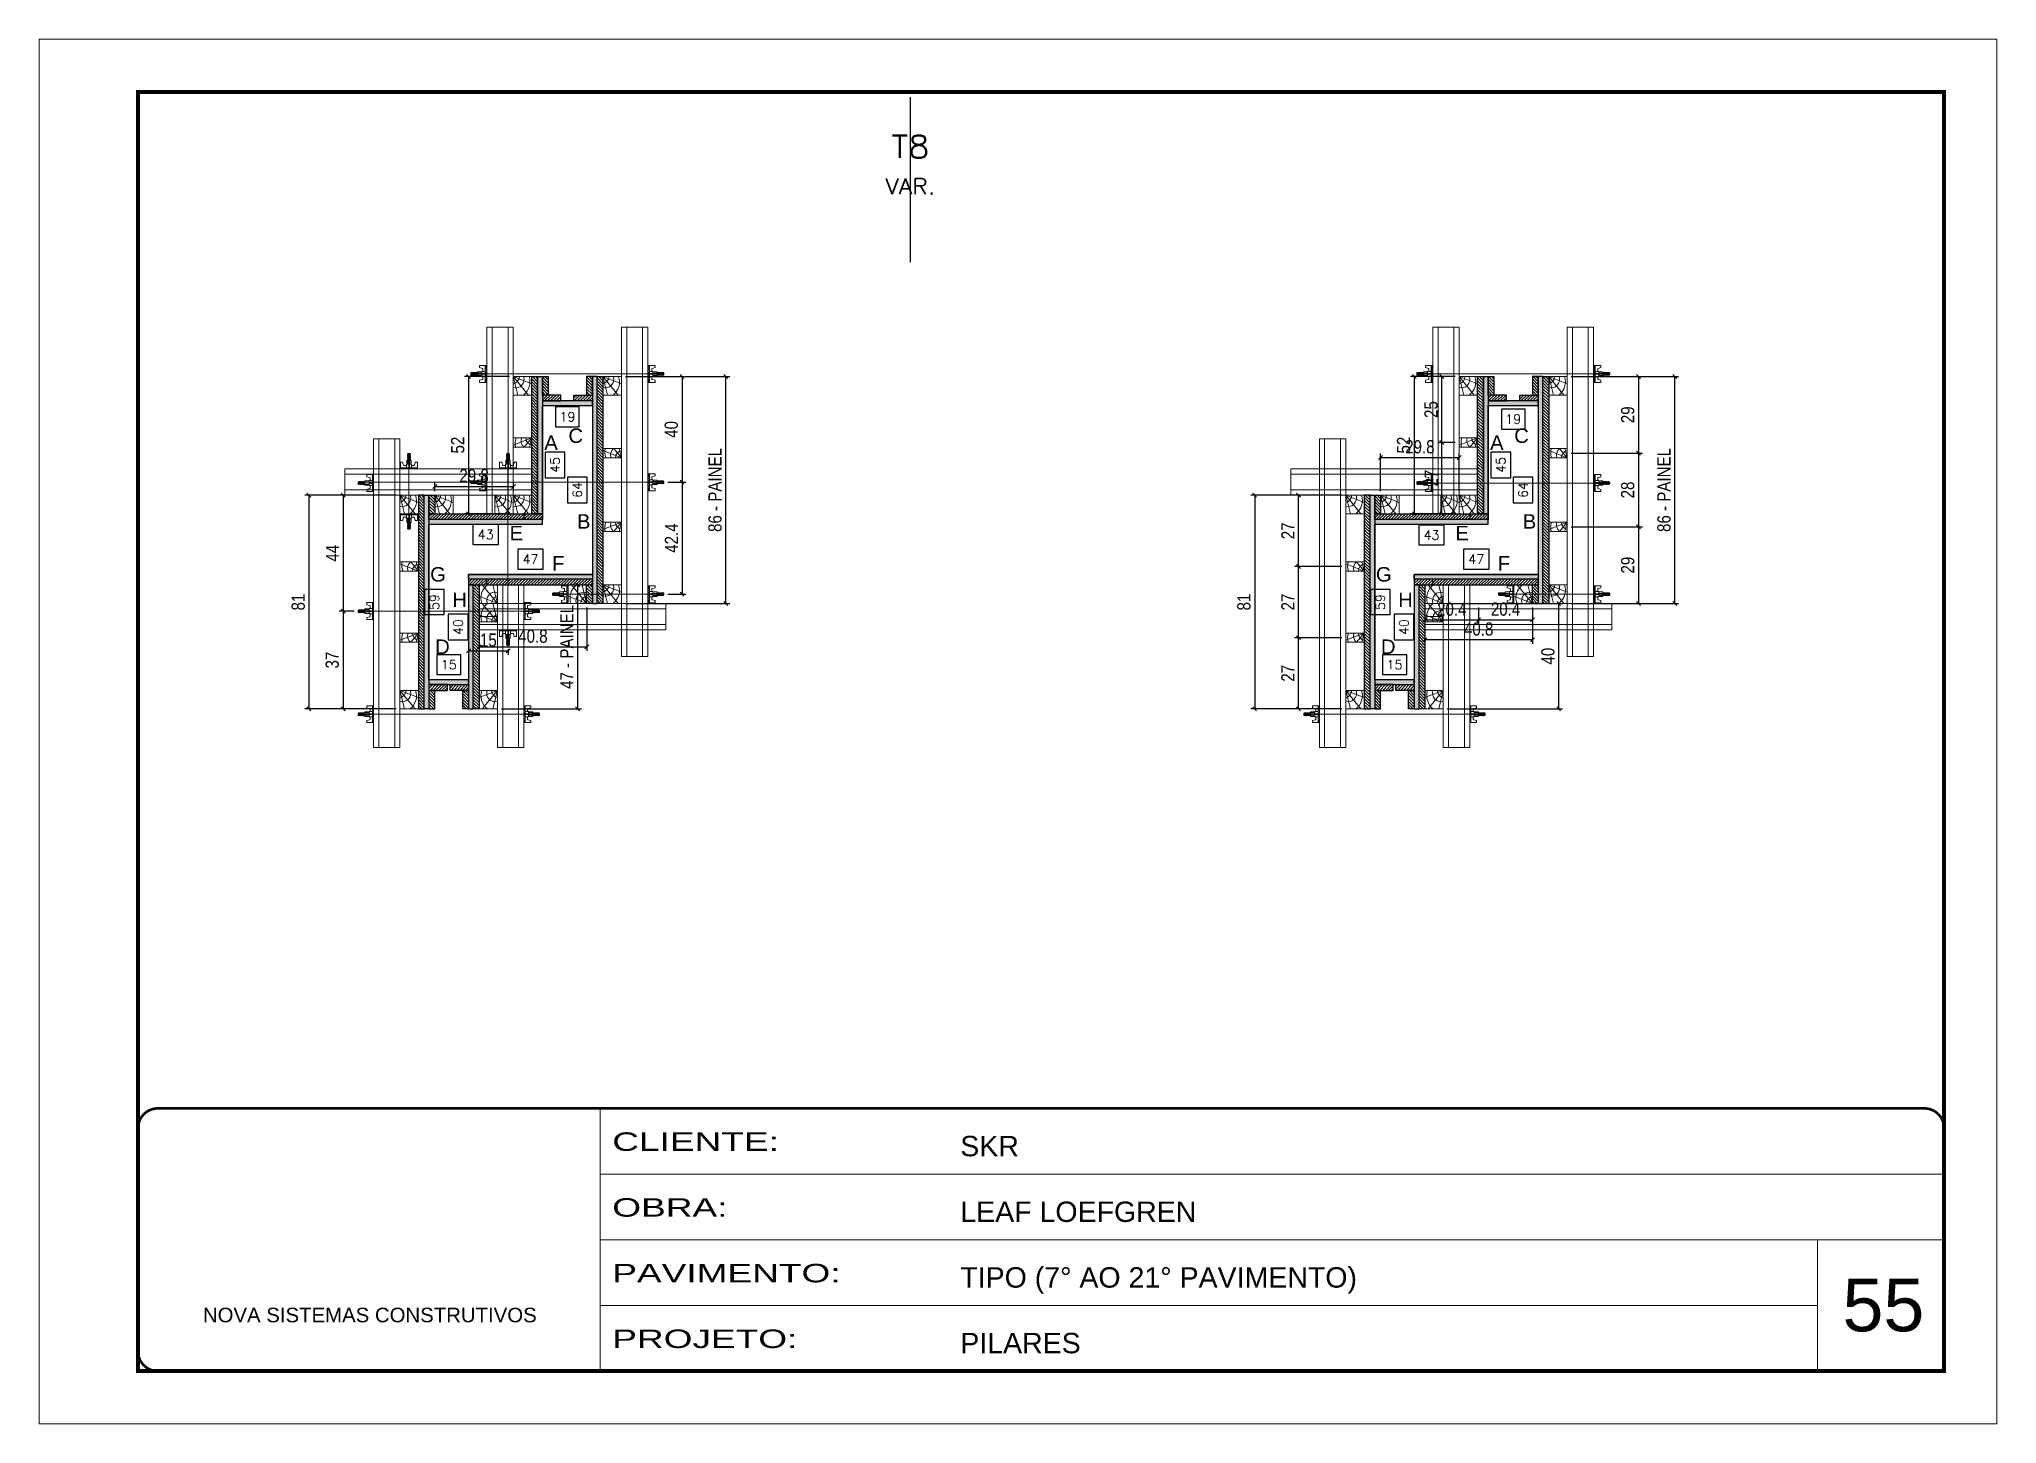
# Model space of a CAD drawing. Extents: x 14400 to 27878, y -21631 to 6985.
# Drawn here: x 17583 to 19068, y -8997 to -7947 of the extents above; entities that cross this region are included whole.
import ezdxf
from ezdxf.enums import TextEntityAlignment as Align

# ---------------------------------------------------------------- set-up
doc = ezdxf.new("R2010")
doc.units = 0
for name, pattern in [('CONTINUO', [0]), ('DASHED', [0.75, 0.5, -0.25]), ('HIDDEN', [0.375, 0.25, -0.125])]:
    doc.linetypes.add(name, pattern=pattern)
for name, color, linetype, lineweight in [('CARIMBO', 255, 'Continuous', 9), ('Folhas', 255, 'Continuous', 9), ('Hachura', 251, 'Continuous', 9), ('Madeira', 126, 'Continuous', 18), ('Perfil Metálico', 224, 'Continuous', 18), ('SARRAFO DE PRESSAO', 251, 'DASHED', 9), ('Texto Seção', 7, 'Continuous', 15)]:
    doc.layers.add(name, color=color, linetype=linetype, lineweight=lineweight)
for name, color, linetype in [('CHAPA', 1, 'Continuous'), ('COTA', 241, 'Continuous'), ('F-PILARES-S', 170, 'Continuous'), ('MEIO_PONT', 93, 'Continuous'), ('SARRAFO', 251, 'Continuous'), ('Texto de Titulo', 7, 'Continuous'), ('Texto Qtd Sarr', 242, 'Continuous'), ('TEXTO_GERAL', 7, 'Continuous')]:
    doc.layers.add(name, color=color, linetype=linetype)
doc.styles.add('ARIAL', font='arial.ttf')
doc.styles.add('COTA TECNICA 2X', font='techl___.ttf', dxfattribs={"height": 10})
doc.styles.add('ROMANS', font='romans.shx')
doc.styles.add('Tecnologia', font='')
doc.styles.get('Tecnologia').set_extended_font_data('Forgotten Futurist')
doc.dimstyles.new('SECAO PILAR', dxfattribs={"dimtxt": 10, "dimasz": 3, "dimexe": 3, "dimexo": 3, "dimgap": 3, "dimtad": 1, "dimdec": 1, "dimlfac": 0.5, "dimzin": 12, "dimdsep": 46, "dimtxsty": 'COTA TECNICA 2X', "dimblk1": 'OBLIQUE', "dimblk2": 'OBLIQUE', "dimsah": 1, "dimcen": 0.9, "dimclrd": 256, "dimclre": 256, "dimclrt": 256, "dimadec": 1, "dimazin": 3, "dimtfac": 1, "dimtdec": 1, "dimtmove": 0, "dimatfit": 3, "dimfxl": 1, "dimtolj": 1, "dimtzin": 12, "dimarcsym": 0})
doc.dimstyles.new('SECÇÃO 2', dxfattribs={"dimtxt": 7, "dimasz": 6, "dimexe": 0.18, "dimexo": 2, "dimgap": -4, "dimtad": 3, "dimdec": 1, "dimlfac": 0.5, "dimzin": 12, "dimdsep": 46, "dimtxsty": 'ROMANS', "dimblk": 'ARCHTICK', "dimcen": 0.09, "dimse1": 1, "dimse2": 1, "dimsd1": 1, "dimsd2": 1, "dimclrd": 180, "dimclre": 5, "dimclrt": 1, "dimadec": 0, "dimazin": 3, "dimtfac": 1, "dimtdec": 1, "dimtofl": 0, "dimtmove": 0, "dimatfit": 3, "dimldrblk": 'ARCHTICK', "dimfxl": 1, "dimtolj": 1, "dimtzin": 0, "dimarcsym": 0})
pattern_1 = [(315, (41507.3262, -17578.5663), (1.12253202, 1.12253202), [])]
pattern_2 = [(225, (9469.9662, -31340.0226), (1.12253202, -1.12253202), [])]
pattern_3 = [(315, (41421.3262, -17488.5663), (1.12253202, 1.12253202), [])]
pattern_4 = [(225, (9383.9662, -31120.4226), (1.12253202, -1.12253202), [])]
pattern_5 = [(315, (40838.561, -17578.5663), (1.12253202, 1.12253202), [])]
pattern_6 = [(225, (8801.201, -31340.0226), (1.12253202, -1.12253202), [])]
pattern_7 = [(315, (40752.561, -17488.5663), (1.12253202, 1.12253202), [])]
pattern_8 = [(225, (8715.201, -31120.4226), (1.12253202, -1.12253202), [])]

msp = doc.modelspace()

# ---------------------------------------------------------------- texts
at = {"layer": 'CARIMBO', "style": 'ARIAL'}
msp.add_text('55', height=40, dxfattribs=at).set_placement((18951.328, -8926.605))
at = {"layer": 'TEXTO_GERAL', "style": 'ARIAL'}
for s, p in [('A', (17971.756, -8252.725)), ('C', (17990.48, -8247.424)), ('A', (18689.188, -8252.725)), ('C', (18707.912, -8247.424)), ('E', (17945.391, -8321.314)), ('B', (17996.546, -8312.468)), ('E', (18662.823, -8321.314)), ('B', (18713.978, -8312.468)), ('F', (17977.167, -8344.291)), ('F', (18694.599, -8344.291)), ('G', (17886.02, -8352.568)), ('G', (18603.452, -8352.568)), ('H', (17902.465, -8371.942)), ('H', (18619.897, -8371.942)), ('D', (17889.398, -8407.456)), ('D', (18606.829, -8407.456))]:
    msp.add_text(s, height=11, dxfattribs=at).set_placement(p, align=Align.MIDDLE_CENTER)

# ---------------------------------------------------------------- blocks, each defined once
blk = doc.blocks.new('9999999999')
at = {"color": 30, "linetype": 'CONTINUO'}
for p, q in [((98564.6, 34230.2), (98564.6, 34429.4)), ((98564.6, 34379.6), (99584, 34379.6)), ((98564.6, 34329.8), (99488, 34329.8)), ((99584, 34329.8), (99488, 34329.8)), ((99488, 34329.8), (99488, 34230.2)), ((98564.6, 34280), (99488, 34280))]:
    blk.add_line(p, q, dxfattribs=at)
at = {"color": 30, "linetype": 'CONTINUO', "const_width": 2}
blk.add_lwpolyline([(99584, 34230.2), (99584, 34414.4, 0.414214), (99569, 34429.4), (98229, 34429.4, 0.414214), (98214, 34414.4), (98214, 34245.2, 0.414214), (98229, 34230.2), (99584, 34230.2)], format="xyb", dxfattribs=at)
at = {"layer": 'Folhas'}
blk.add_lwpolyline([(98139, 34190.2), (99624, 34190.2), (99624, 35240.2), (98139, 35240.2)], close=True, dxfattribs=at)
at = {"layer": 'Folhas', "color": 30, "const_width": 3}
blk.add_lwpolyline([(98214, 34230.2), (99584, 34230.2), (99584, 35200.2), (98214, 35200.2)], close=True, dxfattribs=at)
at = {"color": 7, "linetype": 'Continuous', "ltscale": 5, "style": 'ARIAL'}
for s, height, p in [('SKR', 15.48, (98837.7, 34393.1)), ('LEAF LOEFGREN', 15.483, (98837.7, 34343.3)), ('TIPO (7° AO 21° PAVIMENTO)', 15.483, (98837.7, 34293.5)), ('NOVA SISTEMAS CONSTRUTIVOS', 11.059, (98263.2, 34267.2)), ('PILARES', 15.48, (98837.7, 34243.7))]:
    blk.add_text(s, height=height, dxfattribs=at).set_placement(p)
at = {"layer": 'Folhas', "color": 7, "style": 'Tecnologia', "width": 1.5}
for s, p in [('CLIENTE:', (98573.7, 34397.2)), ('OBRA:', (98573.7, 34347.3)), ('PAVIMENTO:', (98573.7, 34297.5)), ('PROJETO:', (98573.7, 34247.7))]:
    blk.add_text(s, height=14, dxfattribs=at).set_placement(p)
blk = doc.blocks.new('titulo1')
at = {"layer": 'Defpoints', "color": 252, "linetype": 'HIDDEN', "ltscale": 2}
blk.add_line((0, 0), (0, 125), dxfattribs=at)
at = {"layer": 'Defpoints', "style": 'ROMANS', "oblique": 15}
blk.add_attdef('FOLHA', text='', height=10, dxfattribs=at).set_placement((0, 15.6), align=Align.MIDDLE_CENTER)
at = {"layer": 'Texto Qtd Sarr', "color": 3, "style": 'ROMANS', "oblique": 15}
for tag, height, p in [('TITULO', 17, (0, 71.4)), ('SEÇÃO', 12, (0, 41.5))]:
    blk.add_attdef(tag, text='', height=height, dxfattribs=at).set_placement(p, align=Align.MIDDLE_CENTER)
blk = doc.blocks.new('*D3060')
at = {"layer": 'COTA', "color": 180, "lineweight": -2, "transparency": 16777216}
for p, q in [((18683.3, -8333.6), (18663.9, -8333.6)), ((18663.9, -8333.6), (18663.9, -8348.6)), ((18683.3, -8348.6), (18683.3, -8333.6)), ((18663.9, -8348.6), (18683.3, -8348.6))]:
    blk.add_line(p, q, dxfattribs=at)
at = {"layer": 'Defpoints', "color": 0, "transparency": 16777216}
for p in [(18626.6, -8352.6), (18720.6, -8352.6), (18720.6, -8352.6)]:
    blk.add_point(p, dxfattribs=at)
at = {"layer": 'COTA', "color": 1, "transparency": 16777216, "insert": (18673.6, -8341.1), "char_height": 7, "attachment_point": 5, "style": 'ROMANS'}
blk.add_mtext('\\A1;47', dxfattribs=at)
blk = doc.blocks.new('_ArchTick')
at = {"color": 0, "linetype": 'ByBlock', "const_width": 0.15}
blk.add_lwpolyline([(-0.5, -0.5), (0.5, 0.5)], dxfattribs=at)
blk = doc.blocks.new('*D3061')
at = {"layer": 'COTA', "color": 180, "lineweight": -2, "transparency": 16777216}
for p, q in [((18716.6, -8278.9), (18701.6, -8278.9)), ((18701.6, -8278.9), (18701.6, -8298.3)), ((18716.6, -8298.3), (18716.6, -8278.9)), ((18701.6, -8298.3), (18716.6, -8298.3))]:
    blk.add_line(p, q, dxfattribs=at)
at = {"layer": 'Defpoints', "color": 0, "transparency": 16777216}
for p in [(18720.6, -8224.6), (18720.6, -8352.6), (18720.6, -8352.6)]:
    blk.add_point(p, dxfattribs=at)
at = {"layer": 'COTA', "color": 1, "transparency": 16777216, "insert": (18709.1, -8288.6), "char_height": 7, "attachment_point": 5, "rotation": 90, "style": 'ROMANS'}
blk.add_mtext('\\A1;64', dxfattribs=at)
blk = doc.blocks.new('*D3062')
at = {"layer": 'COTA', "color": 180, "lineweight": -2, "transparency": 16777216}
for p, q in [((18699.7, -8259.9), (18684.7, -8259.9)), ((18684.7, -8259.9), (18684.7, -8279.3)), ((18699.7, -8279.3), (18699.7, -8259.9)), ((18684.7, -8279.3), (18699.7, -8279.3))]:
    blk.add_line(p, q, dxfattribs=at)
at = {"layer": 'Defpoints', "color": 0, "transparency": 16777216}
for p in [(18682.6, -8224.6), (18703.7, -8224.6), (18682.6, -8314.6)]:
    blk.add_point(p, dxfattribs=at)
at = {"layer": 'COTA', "color": 1, "transparency": 16777216, "insert": (18692.2, -8269.6), "char_height": 7, "attachment_point": 5, "rotation": 90, "style": 'ROMANS'}
blk.add_mtext('\\A1;45', dxfattribs=at)
blk = doc.blocks.new('*D3063')
at = {"layer": 'COTA', "color": 180, "lineweight": -2, "transparency": 16777216}
for p, q in [((18710.6, -8227.4), (18692.6, -8227.4)), ((18692.6, -8227.4), (18692.6, -8242.4)), ((18710.6, -8242.4), (18710.6, -8227.4)), ((18692.6, -8242.4), (18710.6, -8242.4))]:
    blk.add_line(p, q, dxfattribs=at)
at = {"layer": 'Defpoints', "color": 0, "transparency": 16777216}
for p in [(18682.6, -8224.6), (18720.6, -8224.6), (18682.6, -8246.4)]:
    blk.add_point(p, dxfattribs=at)
at = {"layer": 'COTA', "color": 1, "transparency": 16777216, "insert": (18701.6, -8234.9), "char_height": 7, "attachment_point": 5, "style": 'ROMANS'}
blk.add_mtext('\\A1;19', dxfattribs=at)
blk = doc.blocks.new('*D3064')
at = {"layer": 'COTA', "color": 180, "lineweight": -2, "transparency": 16777216}
for p, q in [((18649.3, -8315.3), (18629.9, -8315.3)), ((18629.9, -8315.3), (18629.9, -8330.3)), ((18649.3, -8330.3), (18649.3, -8315.3)), ((18629.9, -8330.3), (18649.3, -8330.3))]:
    blk.add_line(p, q, dxfattribs=at)
at = {"layer": 'Defpoints', "color": 0, "transparency": 16777216}
for p in [(18596.6, -8314.6), (18682.6, -8314.6), (18682.6, -8334.3)]:
    blk.add_point(p, dxfattribs=at)
at = {"layer": 'COTA', "color": 1, "transparency": 16777216, "insert": (18639.6, -8322.8), "char_height": 7, "attachment_point": 5, "style": 'ROMANS'}
blk.add_mtext('\\A1;43', dxfattribs=at)
blk = doc.blocks.new('*D3065')
at = {"layer": 'COTA', "color": 180, "lineweight": -2, "transparency": 16777216}
for p, q in [((18608.3, -8364.1), (18593.3, -8364.1)), ((18593.3, -8364.1), (18593.3, -8383.1)), ((18608.3, -8383.1), (18608.3, -8364.1)), ((18593.3, -8383.1), (18608.3, -8383.1))]:
    blk.add_line(p, q, dxfattribs=at)
at = {"layer": 'Defpoints', "color": 0, "transparency": 16777216}
for p in [(18596.6, -8314.6), (18596.6, -8432.6), (18612.3, -8432.6)]:
    blk.add_point(p, dxfattribs=at)
at = {"layer": 'COTA', "color": 1, "transparency": 16777216, "insert": (18600.8, -8373.6), "char_height": 7, "attachment_point": 5, "rotation": 90, "style": 'ROMANS'}
blk.add_mtext('\\A1;59', dxfattribs=at)
blk = doc.blocks.new('*D3066')
at = {"layer": 'COTA', "color": 180, "lineweight": -2, "transparency": 16777216}
for p, q in [((18626.2, -8382.9), (18611.2, -8382.9)), ((18611.2, -8382.9), (18611.2, -8402.3)), ((18626.2, -8402.3), (18626.2, -8382.9)), ((18611.2, -8402.3), (18626.2, -8402.3))]:
    blk.add_line(p, q, dxfattribs=at)
at = {"layer": 'Defpoints', "color": 0, "transparency": 16777216}
for p in [(18626.6, -8352.6), (18626.6, -8432.6), (18630.2, -8432.6)]:
    blk.add_point(p, dxfattribs=at)
at = {"layer": 'COTA', "color": 1, "transparency": 16777216, "insert": (18618.7, -8392.6), "char_height": 7, "attachment_point": 5, "rotation": 90, "style": 'ROMANS'}
blk.add_mtext('\\A1;40', dxfattribs=at)
blk = doc.blocks.new('*D3067')
at = {"layer": 'COTA', "color": 180, "lineweight": -2, "transparency": 16777216}
for p, q in [((18620.8, -8413.6), (18602.4, -8413.6)), ((18602.4, -8413.6), (18602.4, -8428.6)), ((18620.8, -8428.6), (18620.8, -8413.6)), ((18602.4, -8428.6), (18620.8, -8428.6))]:
    blk.add_line(p, q, dxfattribs=at)
at = {"layer": 'Defpoints', "color": 0, "transparency": 16777216}
for p in [(18596.6, -8432.6), (18596.6, -8432.6), (18626.6, -8432.6)]:
    blk.add_point(p, dxfattribs=at)
at = {"layer": 'COTA', "color": 1, "transparency": 16777216, "insert": (18611.6, -8421.1), "char_height": 7, "attachment_point": 5, "style": 'ROMANS'}
blk.add_mtext('\\A1;15', dxfattribs=at)
blk = doc.blocks.new('_Oblique')
at = {"color": 0, "linetype": 'ByBlock', "lineweight": -2}
blk.add_line((-0.5, -0.5), (0.5, 0.5), dxfattribs=at)
blk = doc.blocks.new('*D3068')
at = {"layer": 'COTA', "lineweight": -2, "transparency": 16777216}
for p, q in [((18745.6, -8202.6), (18827.1, -8202.6)), ((18824.1, -8374.6), (18824.1, -8202.6)), ((18745.6, -8374.6), (18827.1, -8374.6))]:
    blk.add_line(p, q, dxfattribs=at)
at = {"layer": 'Defpoints', "color": 0, "transparency": 16777216}
for p in [(18742.6, -8202.6), (18824.1, -8202.6), (18742.6, -8374.6)]:
    blk.add_point(p, dxfattribs=at)
at = {"layer": 'COTA', "lineweight": -2, "transparency": 16777216, "xscale": 3, "yscale": 3, "zscale": 3}
for p, rotation in [((18824.1, -8202.6), 90), ((18824.1, -8374.6), 270)]:
    blk.add_blockref('_Oblique', p, dxfattribs=dict(at, rotation=rotation))
at = {"layer": 'COTA', "transparency": 16777216, "insert": (18816, -8288.6), "char_height": 10, "attachment_point": 5, "rotation": 90, "style": 'COTA TECNICA 2X'}
blk.add_mtext('\\A1;86 - PAINEL', dxfattribs=at)
blk = doc.blocks.new('PONTALETE')
at = {"layer": 'Madeira'}
for q in [(2.71, 7), (7, 5.76), (7, 1.74)]:
    blk.add_line((0, 0), q, dxfattribs=at)
blk.add_lwpolyline([(0, 0), (7, 0), (7, 7), (0, 7)], close=True, dxfattribs=at)
for centre, radius, start, end in [((2.04, 0.06), 6.23, 37.28179, 109.09128), ((1.09, 0.9), 3.19, 343.60304, 109.98471), ((-0.21, -0.78), 3.09, 14.63219, 86.0383)]:
    blk.add_arc(centre, radius, start, end, dxfattribs=at)
blk = doc.blocks.new('MEIO PONTALETE')
at = {"layer": 'Madeira'}
for q in [(2.71, 7), (3.5, 2.88), (3.5, 0.87)]:
    blk.add_line((0, 0), q, dxfattribs=at)
blk.add_lwpolyline([(0, 0), (3.5, 0), (3.5, 7), (0, 7)], close=True, dxfattribs=at)
for centre, radius, start, end in [((2.04, 0.06), 6.23, 76.44987, 109.09128), ((1.09, 0.9), 3.19, 40.90626, 109.98471), ((-0.21, -0.78), 3.09, 14.63219, 86.0383)]:
    blk.add_arc(centre, radius, start, end, dxfattribs=at)
blk = doc.blocks.new('*D3069')
at = {"layer": 'COTA', "lineweight": -2, "transparency": 16777216}
for p, q in [((18571.6, -8400.6), (18535.8, -8400.6)), ((18538.8, -8454.6), (18538.8, -8400.6)), ((18571.6, -8454.6), (18535.8, -8454.6))]:
    blk.add_line(p, q, dxfattribs=at)
at = {"layer": 'Defpoints', "color": 0, "transparency": 16777216}
for p in [(18538.8, -8400.6), (18574.6, -8400.6), (18574.6, -8454.6)]:
    blk.add_point(p, dxfattribs=at)
at = {"layer": 'COTA', "lineweight": -2, "transparency": 16777216, "xscale": 3, "yscale": 3, "zscale": 3}
for p, rotation in [((18538.8, -8400.6), 90), ((18538.8, -8454.6), 270)]:
    blk.add_blockref('_Oblique', p, dxfattribs=dict(at, rotation=rotation))
at = {"layer": 'COTA', "transparency": 16777216, "insert": (18530.7, -8427.6), "char_height": 10, "attachment_point": 5, "rotation": 90, "style": 'COTA TECNICA 2X'}
blk.add_mtext('\\A1;27', dxfattribs=at)
blk = doc.blocks.new('*D3070')
at = {"layer": 'COTA', "lineweight": -2, "transparency": 16777216}
for p, q in [((18571.6, -8346.6), (18535.8, -8346.6)), ((18538.8, -8400.6), (18538.8, -8346.6)), ((18571.6, -8400.6), (18535.8, -8400.6))]:
    blk.add_line(p, q, dxfattribs=at)
at = {"layer": 'Defpoints', "color": 0, "transparency": 16777216}
for p in [(18538.8, -8346.6), (18574.6, -8346.6), (18574.6, -8400.6)]:
    blk.add_point(p, dxfattribs=at)
at = {"layer": 'COTA', "lineweight": -2, "transparency": 16777216, "xscale": 3, "yscale": 3, "zscale": 3}
for p, rotation in [((18538.8, -8346.6), 90), ((18538.8, -8400.6), 270)]:
    blk.add_blockref('_Oblique', p, dxfattribs=dict(at, rotation=rotation))
at = {"layer": 'COTA', "transparency": 16777216, "insert": (18530.7, -8373.6), "char_height": 10, "attachment_point": 5, "rotation": 90, "style": 'COTA TECNICA 2X'}
blk.add_mtext('\\A1;27', dxfattribs=at)
blk = doc.blocks.new('*D3071')
at = {"layer": 'COTA', "lineweight": -2, "transparency": 16777216}
for p, q in [((18571.6, -8292.6), (18535.8, -8292.6)), ((18538.8, -8346.6), (18538.8, -8292.6)), ((18571.6, -8346.6), (18535.8, -8346.6))]:
    blk.add_line(p, q, dxfattribs=at)
at = {"layer": 'Defpoints', "color": 0, "transparency": 16777216}
for p in [(18538.8, -8292.6), (18574.6, -8292.6), (18574.6, -8346.6)]:
    blk.add_point(p, dxfattribs=at)
at = {"layer": 'COTA', "lineweight": -2, "transparency": 16777216, "xscale": 3, "yscale": 3, "zscale": 3}
for p, rotation in [((18538.8, -8292.6), 90), ((18538.8, -8346.6), 270)]:
    blk.add_blockref('_Oblique', p, dxfattribs=dict(at, rotation=rotation))
at = {"layer": 'COTA', "transparency": 16777216, "insert": (18530.7, -8319.6), "char_height": 10, "attachment_point": 5, "rotation": 90, "style": 'COTA TECNICA 2X'}
blk.add_mtext('\\A1;27', dxfattribs=at)
blk = doc.blocks.new('C')
at = {"layer": 'Hachura', "color": 0}
for p, q in [((0, 3.22), (0, -3.22)), ((0.45, 3.22), (0, 3.22)), ((0.46, 3.16), (0, 3.16)), ((0.46, 3.05), (0, 3.05)), ((0.46, 2.88), (0, 2.88)), ((0, 2.75), (0, -1.16)), ((0.46, 2.65), (0, 2.65)), ((0.46, 2.23), (0, 2.23)), ((0.46, 1.51), (0, 1.51)), ((0.39, 0.49), (0.17, 0.49)), ((0.45, -3.23), (0.45, 3.22)), ((0.45, 3.22), (2.58, 3.22)), ((1.74, 0.97), (0.45, 0.97)), ((1.45, 0.1), (0.45, 0.1)), ((1.35, 1.94), (1.35, 0.96)), ((2.58, 2.39), (1.47, 2.09)), ((1.74, -0.97), (1.74, 0.97)), ((1.74, 0.97), (1.74, 0.84)), ((1.74, 0.97), (1.74, 0.84)), ((1.74, 0.84), (3.35, 0.84)), ((3.35, 0.45), (1.74, 0.45)), ((2.58, 3.22), (2.58, 2.39)), ((3.32, 0.84), (3.32, -0.84)), ((3.35, 0.84), (3.35, -0.84)), ((3.68, 0.45), (3.35, 0.45)), ((3.84, -0.52), (3.35, 0.45)), ((3.35, 0.06), (3.67, -0.57)), ((3.68, 0.45), (4.16, -0.52)), ((3.72, 0.5), (4.25, -0.57)), ((4.37, -0.55), (3.83, 0.53)), ((4.15, 0.45), (3.93, 0.45)), ((4.42, -0.52), (3.93, 0.45)), ((4.15, 0.45), (4.26, 0.45)), ((4.26, 0.45), (4.74, -0.52)), ((4.3, 0.5), (4.83, -0.57)), ((4.95, -0.55), (4.41, 0.53)), ((4.51, 0.45), (4.84, 0.45)), ((5, -0.52), (4.51, 0.45)), ((4.84, 0.45), (5.32, -0.52)), ((4.88, 0.5), (5.41, -0.57)), ((5.53, -0.55), (4.99, 0.53)), ((5.58, -0.52), (5.09, 0.45)), ((5.42, 0.45), (5.09, 0.45)), ((5.58, -0.52), (5.09, 0.45)), ((5.42, 0.45), (5.74, -0.19)), ((5.46, 0.5), (5.74, -0.07)), ((5.74, 0.19), (5.57, 0.53)), ((5.74, 0.32), (5.68, 0.45)), ((5.68, 0.45), (5.74, 0.45)), ((5.74, 0.45), (5.9, 0.29)), ((5.74, 0.45), (5.74, -0.52)), ((5.9, -0.36), (5.9, 0.29)), ((0.45, 0), (0, 0)), ((0.46, -1.52), (0, -1.52)), ((0.46, -2.23), (0, -2.23)), ((0.46, -2.65), (0, -2.65)), ((0.46, -2.88), (0, -2.88)), ((0.46, -3.05), (0, -3.05)), ((0.46, -3.16), (0, -3.16)), ((0, -3.22), (2.57, -3.22)), ((0.08, -0.48), (0.29, -0.48)), ((0.29, -0.48), (0.4, -0.48)), ((0.45, 0), (0.45, -0.97)), ((0.45, -0.16), (1.45, -0.16)), ((0.45, -0.65), (0.45, -0.32)), ((0.45, -3.23), (0.45, -0.65)), ((0.45, -0.97), (1.74, -0.97)), ((1.35, -1.94), (1.35, -0.97)), ((2.58, -2.39), (1.47, -2.1)), ((3.35, -0.32), (1.74, -0.32)), ((3.35, -0.84), (1.74, -0.84)), ((2.58, -3.23), (2.58, -2.39)), ((3.35, -0.07), (3.58, -0.52)), ((3.35, -0.52), (3.58, -0.52)), ((3.84, -0.52), (4.16, -0.52)), ((4.42, -0.52), (4.74, -0.52)), ((4.63, -0.52), (4.74, -0.52)), ((5, -0.52), (5.32, -0.52)), ((5.58, -0.52), (5.74, -0.52)), ((5.74, -0.52), (5.9, -0.36)), ((5.74, -0.52), (5.74, -0.52))]:
    blk.add_line(p, q, dxfattribs=at)
for centre, radius, start, end in [((1.52, 1.94), 0.161, 104.74356, 180), ((1.44, -0.03), 0.129, 272.69497, 87.30503), ((3.81, 0.39), 0.143, 25.56881, 154.43119), ((4.39, 0.39), 0.143, 25.56881, 154.43119), ((4.97, 0.39), 0.143, 25.56881, 154.43119), ((5.55, 0.39), 0.143, 25.56881, 154.43119), ((0.17, -0.37), 0.174, 221.74404, 317.85924), ((1.52, -1.94), 0.161, 180, 255.25644), ((3.71, -0.4), 0.174, 222.14076, 318.25596), ((4.29, -0.4), 0.174, 222.14076, 318.25596), ((4.87, -0.4), 0.174, 222.14076, 318.25596), ((5.45, -0.4), 0.174, 222.14076, 318.25596), ((5.61, -0.4), 0.174, 317.85924, 318.25596)]:
    blk.add_arc(centre, radius, start, end, dxfattribs=at)
blk = doc.blocks.new('*D3072')
at = {"layer": 'COTA', "lineweight": -2, "transparency": 16777216}
for p, q in [((18651.6, -8374.6), (18739.1, -8374.6)), ((18736.1, -8454.6), (18736.1, -8374.6)), ((18651.6, -8454.6), (18739.1, -8454.6))]:
    blk.add_line(p, q, dxfattribs=at)
at = {"layer": 'Defpoints', "color": 0, "transparency": 16777216}
for p in [(18648.6, -8374.6), (18736.1, -8374.6), (18648.6, -8454.6)]:
    blk.add_point(p, dxfattribs=at)
at = {"layer": 'COTA', "lineweight": -2, "transparency": 16777216, "xscale": 3, "yscale": 3, "zscale": 3}
for p, rotation in [((18736.1, -8374.6), 90), ((18736.1, -8454.6), 270)]:
    blk.add_blockref('_Oblique', p, dxfattribs=dict(at, rotation=rotation))
at = {"layer": 'COTA', "transparency": 16777216, "insert": (18728, -8414.6), "char_height": 10, "attachment_point": 5, "rotation": 90, "style": 'COTA TECNICA 2X'}
blk.add_mtext('\\A1;40', dxfattribs=at)
blk = doc.blocks.new('*D3073')
at = {"layer": 'COTA', "lineweight": -2, "transparency": 16777216}
for p, q in [((18634.6, -8377.6), (18634.6, -8405.2)), ((18716.2, -8377.6), (18716.2, -8405.2)), ((18716.2, -8402.2), (18634.6, -8402.2))]:
    blk.add_line(p, q, dxfattribs=at)
at = {"layer": 'Defpoints', "color": 0, "transparency": 16777216}
for p in [(18634.6, -8374.6), (18716.2, -8374.6), (18634.6, -8402.2)]:
    blk.add_point(p, dxfattribs=at)
at = {"layer": 'COTA', "lineweight": -2, "transparency": 16777216, "xscale": 3, "yscale": 3, "zscale": 3, "rotation": 180}
blk.add_blockref('_Oblique', (18634.6, -8402.2), dxfattribs=at)
at = {"layer": 'COTA', "lineweight": -2, "transparency": 16777216, "xscale": 3, "yscale": 3, "zscale": 3}
blk.add_blockref('_Oblique', (18716.2, -8402.2), dxfattribs=at)
at = {"layer": 'COTA', "transparency": 16777216, "insert": (18675.4, -8394.1), "char_height": 10, "attachment_point": 5, "style": 'COTA TECNICA 2X'}
blk.add_mtext('\\A1;40.8', dxfattribs=at)
blk = doc.blocks.new('*D3082')
at = {"layer": 'COTA', "lineweight": -2, "transparency": 16777216}
for p, q in [((18634.6, -8377.6), (18634.6, -8390.1)), ((18634.6, -8387.1), (18675.4, -8387.1)), ((18675.4, -8377.6), (18675.4, -8390.1))]:
    blk.add_line(p, q, dxfattribs=at)
at = {"layer": 'Defpoints', "color": 0, "transparency": 16777216}
for p in [(18634.6, -8374.6), (18675.4, -8374.6), (18675.4, -8387.1)]:
    blk.add_point(p, dxfattribs=at)
at = {"layer": 'COTA', "lineweight": -2, "transparency": 16777216, "xscale": 3, "yscale": 3, "zscale": 3, "rotation": 180}
blk.add_blockref('_Oblique', (18634.6, -8387.1), dxfattribs=at)
at = {"layer": 'COTA', "lineweight": -2, "transparency": 16777216, "xscale": 3, "yscale": 3, "zscale": 3}
blk.add_blockref('_Oblique', (18675.4, -8387.1), dxfattribs=at)
at = {"layer": 'COTA', "transparency": 16777216, "insert": (18655, -8379), "char_height": 10, "attachment_point": 5, "style": 'COTA TECNICA 2X'}
blk.add_mtext('\\A1;20.4', dxfattribs=at)
blk = doc.blocks.new('*D3083')
at = {"layer": 'COTA', "lineweight": -2, "transparency": 16777216}
for p, q in [((18675.4, -8377.6), (18675.4, -8390.1)), ((18675.4, -8387.1), (18716.2, -8387.1)), ((18716.2, -8377.6), (18716.2, -8390.1))]:
    blk.add_line(p, q, dxfattribs=at)
at = {"layer": 'Defpoints', "color": 0, "transparency": 16777216}
for p in [(18675.4, -8374.6), (18716.2, -8374.6), (18716.2, -8387.1)]:
    blk.add_point(p, dxfattribs=at)
at = {"layer": 'COTA', "lineweight": -2, "transparency": 16777216, "xscale": 3, "yscale": 3, "zscale": 3, "rotation": 180}
blk.add_blockref('_Oblique', (18675.4, -8387.1), dxfattribs=at)
at = {"layer": 'COTA', "lineweight": -2, "transparency": 16777216, "xscale": 3, "yscale": 3, "zscale": 3}
blk.add_blockref('_Oblique', (18716.2, -8387.1), dxfattribs=at)
at = {"layer": 'COTA', "transparency": 16777216, "insert": (18695.8, -8379), "char_height": 10, "attachment_point": 5, "style": 'COTA TECNICA 2X'}
blk.add_mtext('\\A1;20.4', dxfattribs=at)
blk = doc.blocks.new('*D3084')
at = {"layer": 'COTA', "lineweight": -2, "transparency": 16777216}
for p, q in [((18657.6, -8202.6), (18623.6, -8202.6)), ((18626.6, -8202.6), (18626.6, -8306.6)), ((18657.6, -8306.6), (18623.6, -8306.6))]:
    blk.add_line(p, q, dxfattribs=at)
at = {"layer": 'Defpoints', "color": 0, "transparency": 16777216}
for p in [(18660.6, -8202.6), (18626.6, -8306.6), (18660.6, -8306.6)]:
    blk.add_point(p, dxfattribs=at)
at = {"layer": 'COTA', "lineweight": -2, "transparency": 16777216, "xscale": 3, "yscale": 3, "zscale": 3}
for p, rotation in [((18626.6, -8202.6), 90), ((18626.6, -8306.6), 270)]:
    blk.add_blockref('_Oblique', p, dxfattribs=dict(at, rotation=rotation))
at = {"layer": 'COTA', "transparency": 16777216, "insert": (18618.5, -8254.6), "char_height": 10, "attachment_point": 5, "rotation": 90, "style": 'COTA TECNICA 2X'}
blk.add_mtext('\\A1;52', dxfattribs=at)
blk = doc.blocks.new('*D3085')
at = {"layer": 'COTA', "lineweight": -2, "transparency": 16777216}
for p, q in [((18571.6, -8292.6), (18502.5, -8292.6)), ((18505.5, -8292.6), (18505.5, -8454.6)), ((18571.6, -8454.6), (18502.5, -8454.6))]:
    blk.add_line(p, q, dxfattribs=at)
at = {"layer": 'Defpoints', "color": 0, "transparency": 16777216}
for p in [(18574.6, -8292.6), (18505.5, -8454.6), (18574.6, -8454.6)]:
    blk.add_point(p, dxfattribs=at)
at = {"layer": 'COTA', "lineweight": -2, "transparency": 16777216, "xscale": 3, "yscale": 3, "zscale": 3}
for p, rotation in [((18505.5, -8292.6), 90), ((18505.5, -8454.6), 270)]:
    blk.add_blockref('_Oblique', p, dxfattribs=dict(at, rotation=rotation))
at = {"layer": 'COTA', "transparency": 16777216, "insert": (18497.4, -8373.6), "char_height": 10, "attachment_point": 5, "rotation": 90, "style": 'COTA TECNICA 2X'}
blk.add_mtext('\\A1;81', dxfattribs=at)
blk = doc.blocks.new('*D3086')
at = {"layer": 'COTA', "lineweight": -2, "transparency": 16777216}
for p, q in [((18657.6, -8252.6), (18644.4, -8252.6)), ((18647.4, -8306.6), (18647.4, -8252.6)), ((18657.6, -8306.6), (18644.4, -8306.6))]:
    blk.add_line(p, q, dxfattribs=at)
at = {"layer": 'Defpoints', "color": 0, "transparency": 16777216}
for p in [(18647.4, -8252.6), (18660.6, -8252.6), (18660.6, -8306.6)]:
    blk.add_point(p, dxfattribs=at)
at = {"layer": 'COTA', "lineweight": -2, "transparency": 16777216, "xscale": 3, "yscale": 3, "zscale": 3}
for p, rotation in [((18647.4, -8252.6), 90), ((18647.4, -8306.6), 270)]:
    blk.add_blockref('_Oblique', p, dxfattribs=dict(at, rotation=rotation))
at = {"layer": 'COTA', "transparency": 16777216, "insert": (18639.4, -8279.6), "char_height": 10, "attachment_point": 5, "rotation": 90, "style": 'COTA TECNICA 2X'}
blk.add_mtext('\\A1;27', dxfattribs=at)
blk = doc.blocks.new('*D3087')
at = {"layer": 'COTA', "lineweight": -2, "transparency": 16777216}
for p, q in [((18657.6, -8202.6), (18644.4, -8202.6)), ((18647.4, -8252.6), (18647.4, -8202.6)), ((18657.6, -8252.6), (18644.4, -8252.6))]:
    blk.add_line(p, q, dxfattribs=at)
at = {"layer": 'Defpoints', "color": 0, "transparency": 16777216}
for p in [(18647.4, -8202.6), (18660.6, -8202.6), (18660.6, -8252.6)]:
    blk.add_point(p, dxfattribs=at)
at = {"layer": 'COTA', "lineweight": -2, "transparency": 16777216, "xscale": 3, "yscale": 3, "zscale": 3}
for p, rotation in [((18647.4, -8202.6), 90), ((18647.4, -8252.6), 270)]:
    blk.add_blockref('_Oblique', p, dxfattribs=dict(at, rotation=rotation))
at = {"layer": 'COTA', "transparency": 16777216, "insert": (18639.3, -8227.6), "char_height": 10, "attachment_point": 5, "rotation": 90, "style": 'COTA TECNICA 2X'}
blk.add_mtext('\\A1;25', dxfattribs=at)
blk = doc.blocks.new('*D3088')
at = {"layer": 'COTA', "lineweight": -2, "transparency": 16777216}
for p, q in [((18745.6, -8202.6), (18799.6, -8202.6)), ((18796.6, -8202.6), (18796.6, -8260.6)), ((18745.6, -8260.6), (18799.6, -8260.6))]:
    blk.add_line(p, q, dxfattribs=at)
at = {"layer": 'Defpoints', "color": 0, "transparency": 16777216}
for p in [(18742.6, -8202.6), (18742.6, -8260.6), (18796.6, -8260.6)]:
    blk.add_point(p, dxfattribs=at)
at = {"layer": 'COTA', "lineweight": -2, "transparency": 16777216, "xscale": 3, "yscale": 3, "zscale": 3}
for p, rotation in [((18796.6, -8202.6), 90), ((18796.6, -8260.6), 270)]:
    blk.add_blockref('_Oblique', p, dxfattribs=dict(at, rotation=rotation))
at = {"layer": 'COTA', "transparency": 16777216, "insert": (18788.5, -8231.6), "char_height": 10, "attachment_point": 5, "rotation": 90, "style": 'COTA TECNICA 2X'}
blk.add_mtext('\\A1;29', dxfattribs=at)
blk = doc.blocks.new('*D3089')
at = {"layer": 'COTA', "lineweight": -2, "transparency": 16777216}
for p, q in [((18745.6, -8260.6), (18799.6, -8260.6)), ((18796.6, -8260.6), (18796.6, -8316.6)), ((18745.6, -8316.6), (18799.6, -8316.6))]:
    blk.add_line(p, q, dxfattribs=at)
at = {"layer": 'Defpoints', "color": 0, "transparency": 16777216}
for p in [(18742.6, -8260.6), (18742.6, -8316.6), (18796.6, -8316.6)]:
    blk.add_point(p, dxfattribs=at)
at = {"layer": 'COTA', "lineweight": -2, "transparency": 16777216, "xscale": 3, "yscale": 3, "zscale": 3}
for p, rotation in [((18796.6, -8260.6), 90), ((18796.6, -8316.6), 270)]:
    blk.add_blockref('_Oblique', p, dxfattribs=dict(at, rotation=rotation))
at = {"layer": 'COTA', "transparency": 16777216, "insert": (18788.5, -8288.6), "char_height": 10, "attachment_point": 5, "rotation": 90, "style": 'COTA TECNICA 2X'}
blk.add_mtext('\\A1;28', dxfattribs=at)
blk = doc.blocks.new('*D3090')
at = {"layer": 'COTA', "lineweight": -2, "transparency": 16777216}
for p, q in [((18745.6, -8316.6), (18799.6, -8316.6)), ((18796.6, -8316.6), (18796.6, -8374.6)), ((18745.6, -8374.6), (18799.6, -8374.6))]:
    blk.add_line(p, q, dxfattribs=at)
at = {"layer": 'Defpoints', "color": 0, "transparency": 16777216}
for p in [(18742.6, -8316.6), (18742.6, -8374.6), (18796.6, -8374.6)]:
    blk.add_point(p, dxfattribs=at)
at = {"layer": 'COTA', "lineweight": -2, "transparency": 16777216, "xscale": 3, "yscale": 3, "zscale": 3}
for p, rotation in [((18796.6, -8316.6), 90), ((18796.6, -8374.6), 270)]:
    blk.add_blockref('_Oblique', p, dxfattribs=dict(at, rotation=rotation))
at = {"layer": 'COTA', "transparency": 16777216, "insert": (18788.5, -8345.6), "char_height": 10, "attachment_point": 5, "rotation": 90, "style": 'COTA TECNICA 2X'}
blk.add_mtext('\\A1;29', dxfattribs=at)
blk = doc.blocks.new('*D3091')
at = {"layer": 'COTA', "color": 180, "lineweight": -2, "transparency": 16777216}
for p, q in [((17965.8, -8333.6), (17946.5, -8333.6)), ((17946.5, -8333.6), (17946.5, -8348.6)), ((17965.8, -8348.6), (17965.8, -8333.6)), ((17946.5, -8348.6), (17965.8, -8348.6))]:
    blk.add_line(p, q, dxfattribs=at)
at = {"layer": 'Defpoints', "color": 0, "transparency": 16777216}
for p in [(17909.2, -8352.6), (18003.2, -8352.6), (18003.2, -8352.6)]:
    blk.add_point(p, dxfattribs=at)
at = {"layer": 'COTA', "color": 1, "transparency": 16777216, "insert": (17956.2, -8341.1), "char_height": 7, "attachment_point": 5, "style": 'ROMANS'}
blk.add_mtext('\\A1;47', dxfattribs=at)
blk = doc.blocks.new('*D3092')
at = {"layer": 'COTA', "color": 180, "lineweight": -2, "transparency": 16777216}
for p, q in [((17999.2, -8278.9), (17984.2, -8278.9)), ((17984.2, -8278.9), (17984.2, -8298.3)), ((17999.2, -8298.3), (17999.2, -8278.9)), ((17984.2, -8298.3), (17999.2, -8298.3))]:
    blk.add_line(p, q, dxfattribs=at)
at = {"layer": 'Defpoints', "color": 0, "transparency": 16777216}
for p in [(18003.2, -8224.6), (18003.2, -8352.6), (18003.2, -8352.6)]:
    blk.add_point(p, dxfattribs=at)
at = {"layer": 'COTA', "color": 1, "transparency": 16777216, "insert": (17991.7, -8288.6), "char_height": 7, "attachment_point": 5, "rotation": 90, "style": 'ROMANS'}
blk.add_mtext('\\A1;64', dxfattribs=at)
blk = doc.blocks.new('*D3093')
at = {"layer": 'COTA', "color": 180, "lineweight": -2, "transparency": 16777216}
for p, q in [((17982.3, -8259.9), (17967.3, -8259.9)), ((17967.3, -8259.9), (17967.3, -8279.3)), ((17982.3, -8279.3), (17982.3, -8259.9)), ((17967.3, -8279.3), (17982.3, -8279.3))]:
    blk.add_line(p, q, dxfattribs=at)
at = {"layer": 'Defpoints', "color": 0, "transparency": 16777216}
for p in [(17965.2, -8224.6), (17986.3, -8224.6), (17965.2, -8314.6)]:
    blk.add_point(p, dxfattribs=at)
at = {"layer": 'COTA', "color": 1, "transparency": 16777216, "insert": (17974.8, -8269.6), "char_height": 7, "attachment_point": 5, "rotation": 90, "style": 'ROMANS'}
blk.add_mtext('\\A1;45', dxfattribs=at)
blk = doc.blocks.new('*D3074')
at = {"layer": 'COTA', "color": 180, "lineweight": -2, "transparency": 16777216}
for p, q in [((17993.2, -8225.6), (17975.2, -8225.6)), ((17975.2, -8225.6), (17975.2, -8240.6)), ((17993.2, -8240.6), (17993.2, -8225.6)), ((17975.2, -8240.6), (17993.2, -8240.6))]:
    blk.add_line(p, q, dxfattribs=at)
at = {"layer": 'Defpoints', "color": 0, "transparency": 16777216}
for p in [(17965.2, -8224.6), (18003.2, -8224.6), (17965.2, -8244.6)]:
    blk.add_point(p, dxfattribs=at)
at = {"layer": 'COTA', "color": 1, "transparency": 16777216, "insert": (17984.2, -8233.1), "char_height": 7, "attachment_point": 5, "style": 'ROMANS'}
blk.add_mtext('\\A1;19', dxfattribs=at)
blk = doc.blocks.new('*D3075')
at = {"layer": 'COTA', "color": 180, "lineweight": -2, "transparency": 16777216}
for p, q in [((17931.8, -8314.9), (17912.5, -8314.9)), ((17912.5, -8314.9), (17912.5, -8329.9)), ((17931.8, -8329.9), (17931.8, -8314.9)), ((17912.5, -8329.9), (17931.8, -8329.9))]:
    blk.add_line(p, q, dxfattribs=at)
at = {"layer": 'Defpoints', "color": 0, "transparency": 16777216}
for p in [(17879.2, -8314.6), (17965.2, -8314.6), (17965.2, -8333.9)]:
    blk.add_point(p, dxfattribs=at)
at = {"layer": 'COTA', "color": 1, "transparency": 16777216, "insert": (17922.2, -8322.4), "char_height": 7, "attachment_point": 5, "style": 'ROMANS'}
blk.add_mtext('\\A1;43', dxfattribs=at)
blk = doc.blocks.new('*D3076')
at = {"layer": 'COTA', "color": 180, "lineweight": -2, "transparency": 16777216}
for p, q in [((17890.8, -8364.1), (17875.8, -8364.1)), ((17875.8, -8364.1), (17875.8, -8383.1)), ((17890.8, -8383.1), (17890.8, -8364.1)), ((17875.8, -8383.1), (17890.8, -8383.1))]:
    blk.add_line(p, q, dxfattribs=at)
at = {"layer": 'Defpoints', "color": 0, "transparency": 16777216}
for p in [(17879.2, -8314.6), (17879.2, -8432.6), (17894.8, -8432.6)]:
    blk.add_point(p, dxfattribs=at)
at = {"layer": 'COTA', "color": 1, "transparency": 16777216, "insert": (17883.3, -8373.6), "char_height": 7, "attachment_point": 5, "rotation": 90, "style": 'ROMANS'}
blk.add_mtext('\\A1;59', dxfattribs=at)
blk = doc.blocks.new('*D3077')
at = {"layer": 'COTA', "color": 180, "lineweight": -2, "transparency": 16777216}
for p, q in [((17908.8, -8382.9), (17893.8, -8382.9)), ((17893.8, -8382.9), (17893.8, -8402.3)), ((17908.8, -8402.3), (17908.8, -8382.9)), ((17893.8, -8402.3), (17908.8, -8402.3))]:
    blk.add_line(p, q, dxfattribs=at)
at = {"layer": 'Defpoints', "color": 0, "transparency": 16777216}
for p in [(17909.2, -8352.6), (17909.2, -8432.6), (17912.8, -8432.6)]:
    blk.add_point(p, dxfattribs=at)
at = {"layer": 'COTA', "color": 1, "transparency": 16777216, "insert": (17901.3, -8392.6), "char_height": 7, "attachment_point": 5, "rotation": 90, "style": 'ROMANS'}
blk.add_mtext('\\A1;40', dxfattribs=at)
blk = doc.blocks.new('*D3078')
at = {"layer": 'COTA', "color": 180, "lineweight": -2, "transparency": 16777216}
for p, q in [((17903.3, -8413.6), (17885, -8413.6)), ((17885, -8413.6), (17885, -8428.6)), ((17903.3, -8428.6), (17903.3, -8413.6)), ((17885, -8428.6), (17903.3, -8428.6))]:
    blk.add_line(p, q, dxfattribs=at)
at = {"layer": 'Defpoints', "color": 0, "transparency": 16777216}
for p in [(17879.2, -8432.6), (17879.2, -8432.6), (17909.2, -8432.6)]:
    blk.add_point(p, dxfattribs=at)
at = {"layer": 'COTA', "color": 1, "transparency": 16777216, "insert": (17894.2, -8421.1), "char_height": 7, "attachment_point": 5, "style": 'ROMANS'}
blk.add_mtext('\\A1;15', dxfattribs=at)
blk = doc.blocks.new('*D3079')
at = {"layer": 'COTA', "lineweight": -2, "transparency": 16777216}
for p, q in [((18028.2, -8202.6), (18107.4, -8202.6)), ((18104.4, -8374.6), (18104.4, -8202.6)), ((18028.2, -8374.6), (18107.4, -8374.6))]:
    blk.add_line(p, q, dxfattribs=at)
at = {"layer": 'Defpoints', "color": 0, "transparency": 16777216}
for p in [(18025.2, -8202.6), (18104.4, -8202.6), (18025.2, -8374.6)]:
    blk.add_point(p, dxfattribs=at)
at = {"layer": 'COTA', "lineweight": -2, "transparency": 16777216, "xscale": 3, "yscale": 3, "zscale": 3}
for p, rotation in [((18104.4, -8202.6), 90), ((18104.4, -8374.6), 270)]:
    blk.add_blockref('_Oblique', p, dxfattribs=dict(at, rotation=rotation))
at = {"layer": 'COTA', "transparency": 16777216, "insert": (18096.2, -8288.6), "char_height": 10, "attachment_point": 5, "rotation": 90, "style": 'COTA TECNICA 2X'}
blk.add_mtext('\\A1;86 - PAINEL', dxfattribs=at)
blk = doc.blocks.new('*D3080')
at = {"layer": 'COTA', "lineweight": -2, "transparency": 16777216}
for p, q in [((17940.2, -8202.6), (17906.1, -8202.6)), ((17909.1, -8202.6), (17909.1, -8306.6)), ((17940.2, -8306.6), (17906.1, -8306.6))]:
    blk.add_line(p, q, dxfattribs=at)
at = {"layer": 'Defpoints', "color": 0, "transparency": 16777216}
for p in [(17943.2, -8202.6), (17909.1, -8306.6), (17943.2, -8306.6)]:
    blk.add_point(p, dxfattribs=at)
at = {"layer": 'COTA', "lineweight": -2, "transparency": 16777216, "xscale": 3, "yscale": 3, "zscale": 3}
for p, rotation in [((17909.1, -8202.6), 90), ((17909.1, -8306.6), 270)]:
    blk.add_blockref('_Oblique', p, dxfattribs=dict(at, rotation=rotation))
at = {"layer": 'COTA', "transparency": 16777216, "insert": (17901, -8254.6), "char_height": 10, "attachment_point": 5, "rotation": 90, "style": 'COTA TECNICA 2X'}
blk.add_mtext('\\A1;52 ', dxfattribs=at)
blk = doc.blocks.new('*D3081')
at = {"layer": 'COTA', "lineweight": -2, "transparency": 16777216}
for p, q in [((17854.2, -8292.6), (17785.1, -8292.6)), ((17788.1, -8292.6), (17788.1, -8454.6)), ((17854.2, -8454.6), (17785.1, -8454.6))]:
    blk.add_line(p, q, dxfattribs=at)
at = {"layer": 'Defpoints', "color": 0, "transparency": 16777216}
for p in [(17857.2, -8292.6), (17788.1, -8454.6), (17857.2, -8454.6)]:
    blk.add_point(p, dxfattribs=at)
at = {"layer": 'COTA', "lineweight": -2, "transparency": 16777216, "xscale": 3, "yscale": 3, "zscale": 3}
for p, rotation in [((17788.1, -8292.6), 90), ((17788.1, -8454.6), 270)]:
    blk.add_blockref('_Oblique', p, dxfattribs=dict(at, rotation=rotation))
at = {"layer": 'COTA', "transparency": 16777216, "insert": (17780, -8373.6), "char_height": 10, "attachment_point": 5, "rotation": 90, "style": 'COTA TECNICA 2X'}
blk.add_mtext('\\A1;81', dxfattribs=at)
blk = doc.blocks.new('*D3096')
at = {"layer": 'COTA', "lineweight": -2, "transparency": 16777216}
for p, q in [((17920.2, -8360.6), (17994.8, -8360.6)), ((17991.8, -8360.6), (17991.8, -8454.6)), ((17934.2, -8454.6), (17994.8, -8454.6))]:
    blk.add_line(p, q, dxfattribs=at)
at = {"layer": 'Defpoints', "color": 0, "transparency": 16777216}
for p in [(17917.2, -8360.6), (17931.2, -8454.6), (17991.8, -8454.6)]:
    blk.add_point(p, dxfattribs=at)
at = {"layer": 'COTA', "lineweight": -2, "transparency": 16777216, "xscale": 3, "yscale": 3, "zscale": 3}
for p, rotation in [((17991.8, -8360.6), 90), ((17991.8, -8454.6), 270)]:
    blk.add_blockref('_Oblique', p, dxfattribs=dict(at, rotation=rotation))
at = {"layer": 'COTA', "transparency": 16777216, "insert": (17983.7, -8407.6), "char_height": 10, "attachment_point": 5, "rotation": 90, "style": 'COTA TECNICA 2X'}
blk.add_mtext('\\A1;47 - PAINEL', dxfattribs=at)
blk = doc.blocks.new('*D3097')
at = {"layer": 'COTA', "lineweight": -2, "transparency": 16777216}
for p, q in [((17834.2, -8292.6), (17811, -8292.6)), ((17814, -8292.6), (17814, -8380.6)), ((17822.4, -8380.6), (17811, -8380.6))]:
    blk.add_line(p, q, dxfattribs=at)
at = {"layer": 'Defpoints', "color": 0, "transparency": 16777216}
for p in [(17837.2, -8292.6), (17814, -8380.6), (17825.4, -8380.6)]:
    blk.add_point(p, dxfattribs=at)
at = {"layer": 'COTA', "lineweight": -2, "transparency": 16777216, "xscale": 3, "yscale": 3, "zscale": 3}
for p, rotation in [((17814, -8292.6), 90), ((17814, -8380.6), 270)]:
    blk.add_blockref('_Oblique', p, dxfattribs=dict(at, rotation=rotation))
at = {"layer": 'COTA', "transparency": 16777216, "insert": (17806, -8336.6), "char_height": 10, "attachment_point": 5, "rotation": 90, "style": 'COTA TECNICA 2X'}
blk.add_mtext('\\A1;44', dxfattribs=at)
blk = doc.blocks.new('*D3098')
at = {"layer": 'COTA', "lineweight": -2, "transparency": 16777216}
for p, q in [((17822.4, -8380.6), (17811, -8380.6)), ((17814, -8380.6), (17814, -8454.6)), ((17854.2, -8454.6), (17811, -8454.6))]:
    blk.add_line(p, q, dxfattribs=at)
at = {"layer": 'Defpoints', "color": 0, "transparency": 16777216}
for p in [(17825.4, -8380.6), (17814, -8454.6), (17857.2, -8454.6)]:
    blk.add_point(p, dxfattribs=at)
at = {"layer": 'COTA', "lineweight": -2, "transparency": 16777216, "xscale": 3, "yscale": 3, "zscale": 3}
for p, rotation in [((17814, -8380.6), 90), ((17814, -8454.6), 270)]:
    blk.add_blockref('_Oblique', p, dxfattribs=dict(at, rotation=rotation))
at = {"layer": 'COTA', "transparency": 16777216, "insert": (17805.8, -8417.6), "char_height": 10, "attachment_point": 5, "rotation": 90, "style": 'COTA TECNICA 2X'}
blk.add_mtext('\\A1;37', dxfattribs=at)
blk = doc.blocks.new('*D3099')
at = {"layer": 'COTA', "lineweight": -2, "transparency": 16777216}
for p, q in [((18028.2, -8202.6), (18074.1, -8202.6)), ((18071.1, -8202.6), (18071.1, -8282.7)), ((18060.4, -8282.7), (18074.1, -8282.7))]:
    blk.add_line(p, q, dxfattribs=at)
at = {"layer": 'Defpoints', "color": 0, "transparency": 16777216}
for p in [(18025.2, -8202.6), (18057.4, -8282.7), (18071.1, -8282.7)]:
    blk.add_point(p, dxfattribs=at)
at = {"layer": 'COTA', "lineweight": -2, "transparency": 16777216, "xscale": 3, "yscale": 3, "zscale": 3}
for p, rotation in [((18071.1, -8202.6), 90), ((18071.1, -8282.7), 270)]:
    blk.add_blockref('_Oblique', p, dxfattribs=dict(at, rotation=rotation))
at = {"layer": 'COTA', "transparency": 16777216, "insert": (18063, -8242.7), "char_height": 10, "attachment_point": 5, "rotation": 90, "style": 'COTA TECNICA 2X'}
blk.add_mtext('\\A1;40', dxfattribs=at)
blk = doc.blocks.new('*D3094')
at = {"layer": 'COTA', "lineweight": -2, "transparency": 16777216}
for p, q in [((18060.4, -8282.7), (18074.1, -8282.7)), ((18071.1, -8282.7), (18071.1, -8367.6)), ((18060.4, -8367.6), (18074.1, -8367.6))]:
    blk.add_line(p, q, dxfattribs=at)
at = {"layer": 'Defpoints', "color": 0, "transparency": 16777216}
for p in [(18057.4, -8282.7), (18057.4, -8367.6), (18071.1, -8367.6)]:
    blk.add_point(p, dxfattribs=at)
at = {"layer": 'COTA', "lineweight": -2, "transparency": 16777216, "xscale": 3, "yscale": 3, "zscale": 3}
for p, rotation in [((18071.1, -8282.7), 90), ((18071.1, -8367.6), 270)]:
    blk.add_blockref('_Oblique', p, dxfattribs=dict(at, rotation=rotation))
at = {"layer": 'COTA', "transparency": 16777216, "insert": (18063.1, -8325.1), "char_height": 10, "attachment_point": 5, "rotation": 90, "style": 'COTA TECNICA 2X'}
blk.add_mtext('\\A1;42.4', dxfattribs=at)
blk = doc.blocks.new('*D3095')
at = {"layer": 'COTA', "lineweight": -2, "transparency": 16777216}
for p, q in [((17909.2, -8410.6), (17909.2, -8413.6)), ((17909.2, -8410.6), (17939.2, -8410.6)), ((17939.2, -8409.4), (17939.2, -8413.6))]:
    blk.add_line(p, q, dxfattribs=at)
at = {"layer": 'Defpoints', "color": 0, "transparency": 16777216}
for p in [(17909.2, -8407.6), (17939.2, -8406.4), (17939.2, -8410.6)]:
    blk.add_point(p, dxfattribs=at)
at = {"layer": 'COTA', "lineweight": -2, "transparency": 16777216, "xscale": 3, "yscale": 3, "zscale": 3, "rotation": 180}
blk.add_blockref('_Oblique', (17909.2, -8410.6), dxfattribs=at)
at = {"layer": 'COTA', "lineweight": -2, "transparency": 16777216, "xscale": 3, "yscale": 3, "zscale": 3}
blk.add_blockref('_Oblique', (17939.2, -8410.6), dxfattribs=at)
at = {"layer": 'COTA', "transparency": 16777216, "insert": (17924.2, -8402.5), "char_height": 10, "attachment_point": 5, "style": 'COTA TECNICA 2X'}
blk.add_mtext('\\A1;15', dxfattribs=at)
blk = doc.blocks.new('*D3100')
at = {"layer": 'COTA', "lineweight": -2, "transparency": 16777216}
for p, q in [((18601, -8289.6), (18601, -8261)), ((18601, -8264), (18660.6, -8264)), ((18660.6, -8289.6), (18660.6, -8261))]:
    blk.add_line(p, q, dxfattribs=at)
at = {"layer": 'Defpoints', "color": 0, "transparency": 16777216}
for p in [(18660.6, -8264), (18601, -8292.6), (18660.6, -8292.6)]:
    blk.add_point(p, dxfattribs=at)
at = {"layer": 'COTA', "lineweight": -2, "transparency": 16777216, "xscale": 3, "yscale": 3, "zscale": 3, "rotation": 180}
blk.add_blockref('_Oblique', (18601, -8264), dxfattribs=at)
at = {"layer": 'COTA', "lineweight": -2, "transparency": 16777216, "xscale": 3, "yscale": 3, "zscale": 3}
blk.add_blockref('_Oblique', (18660.6, -8264), dxfattribs=at)
at = {"layer": 'COTA', "transparency": 16777216, "insert": (18630.8, -8255.9), "char_height": 10, "attachment_point": 5, "style": 'COTA TECNICA 2X'}
blk.add_mtext('\\A1;29.8', dxfattribs=at)
blk = doc.blocks.new('*D4499')
at = {"layer": 'COTA', "lineweight": -2, "transparency": 16777216}
for p, q in [((17883.6, -8289.6), (17883.6, -8282.9)), ((17883.6, -8285.9), (17943.2, -8285.9)), ((17943.2, -8289.6), (17943.2, -8282.9))]:
    blk.add_line(p, q, dxfattribs=at)
at = {"layer": 'Defpoints', "color": 0, "transparency": 16777216}
for p in [(17943.2, -8285.9), (17883.6, -8292.6), (17943.2, -8292.6)]:
    blk.add_point(p, dxfattribs=at)
at = {"layer": 'COTA', "lineweight": -2, "transparency": 16777216, "xscale": 3, "yscale": 3, "zscale": 3, "rotation": 180}
blk.add_blockref('_Oblique', (17883.6, -8285.9), dxfattribs=at)
at = {"layer": 'COTA', "lineweight": -2, "transparency": 16777216, "xscale": 3, "yscale": 3, "zscale": 3}
blk.add_blockref('_Oblique', (17943.2, -8285.9), dxfattribs=at)
at = {"layer": 'COTA', "transparency": 16777216, "insert": (17913.4, -8277.8), "char_height": 10, "attachment_point": 5, "style": 'COTA TECNICA 2X'}
blk.add_mtext('\\A1;29.8', dxfattribs=at)
blk = doc.blocks.new('*D4508')
at = {"layer": 'COTA', "lineweight": -2, "transparency": 16777216}
for p, q in [((17917.2, -8377.6), (17917.2, -8410.6)), ((17998.8, -8377.6), (17998.8, -8410.6)), ((17917.2, -8407.6), (17998.8, -8407.6))]:
    blk.add_line(p, q, dxfattribs=at)
at = {"layer": 'Defpoints', "color": 0, "transparency": 16777216}
for p in [(17917.2, -8374.6), (17998.8, -8374.6), (17998.8, -8407.6)]:
    blk.add_point(p, dxfattribs=at)
at = {"layer": 'COTA', "lineweight": -2, "transparency": 16777216, "xscale": 3, "yscale": 3, "zscale": 3, "rotation": 180}
blk.add_blockref('_Oblique', (17917.2, -8407.6), dxfattribs=at)
at = {"layer": 'COTA', "lineweight": -2, "transparency": 16777216, "xscale": 3, "yscale": 3, "zscale": 3}
blk.add_blockref('_Oblique', (17998.8, -8407.6), dxfattribs=at)
at = {"layer": 'COTA', "transparency": 16777216, "insert": (17958, -8399.5), "char_height": 10, "attachment_point": 5, "style": 'COTA TECNICA 2X'}
blk.add_mtext('\\A1;40.8', dxfattribs=at)

# ---------------------------------------------------------------- dimensions: what is measured, and where the dimension line sits
at = {"layer": 'COTA'}
dim = msp.add_linear_dim(base=(17909.144, -8306.614), p1=(17943.153, -8202.614), p2=(17943.153, -8306.614), angle=270, text='<> ', dimstyle='SECAO PILAR', override={"dimtmove": 1}, dxfattribs=at)
dim.commit()
dim.dimension.update_dxf_attribs({"geometry": '*D3080', "text_midpoint": (17901.035, -8254.614)})
for base, p1, p2, picture, middle in [((18104.351, -8202.614), (18025.153, -8374.614), (18025.153, -8202.614), '*D3079', (18096.226, -8288.614)), ((18824.129, -8202.614), (18742.585, -8374.614), (18742.585, -8202.614), '*D3068', (18816.005, -8288.614)), ((17991.814, -8454.614), (17917.153, -8360.614), (17931.153, -8454.614), '*D3096', (17983.74, -8407.614))]:
    dim = msp.add_linear_dim(base=base, p1=p1, p2=p2, angle=270, text='<> - PAINEL', dimstyle='SECAO PILAR', dxfattribs=at)
    dim.commit()
    dim.dimension.update_dxf_attribs({"geometry": picture, "text_midpoint": middle})
for base, p1, p2, angle, dimstyle, picture, middle in [((18071.141, -8282.701), (18025.153, -8202.614), (18057.353, -8282.701), 270, 'SECAO PILAR', '*D3099', (18063.038, -8242.658)), ((18796.565, -8260.614), (18742.585, -8202.614), (18742.585, -8260.614), 270, 'SECAO PILAR', '*D3088', (18788.477, -8231.614)), ((18796.565, -8316.614), (18742.585, -8260.614), (18742.585, -8316.614), 270, 'SECAO PILAR', '*D3089', (18788.47, -8288.614)), ((17894.841, -8432.614), (17879.153, -8314.614), (17879.153, -8432.614), 270, 'SECÇÃO 2', '*D3076', (17883.341, -8373.614)), ((18612.273, -8432.614), (18596.585, -8314.614), (18596.585, -8432.614), 270, 'SECÇÃO 2', '*D3065', (18600.773, -8373.614)), ((18796.565, -8374.614), (18742.585, -8316.614), (18742.585, -8374.614), 270, 'SECAO PILAR', '*D3090', (18788.477, -8345.614)), ((18736.098, -8374.614), (18648.585, -8454.614), (18648.585, -8374.614), 270, 'SECAO PILAR', '*D3072', (18727.996, -8414.614)), ((17939.169, -8410.65), (17909.153, -8407.614), (17939.169, -8406.415), 0, 'SECAO PILAR', '*D3095', (17924.161, -8402.54)), ((18538.776, -8400.614), (18574.585, -8454.614), (18574.585, -8400.614), 270, 'SECAO PILAR', '*D3069', (18530.703, -8427.614))]:
    dim = msp.add_linear_dim(base=base, p1=p1, p2=p2, angle=angle, dimstyle=dimstyle, dxfattribs=at)
    dim.commit()
    dim.dimension.update_dxf_attribs({"geometry": picture, "text_midpoint": middle})
for base, p1, p2, picture, middle in [((18626.576, -8306.614), (18660.585, -8202.614), (18660.585, -8306.614), '*D3084', (18618.467, -8254.614)), ((18647.447, -8202.614), (18660.585, -8252.614), (18660.585, -8202.614), '*D3087', (18639.338, -8227.614)), ((18647.447, -8252.614), (18660.585, -8306.614), (18660.585, -8252.614), '*D3086', (18639.374, -8279.614)), ((18071.141, -8367.552), (18057.353, -8282.701), (18057.353, -8367.552), '*D3094', (18063.067, -8325.127)), ((17788.097, -8454.614), (17857.153, -8292.614), (17857.153, -8454.614), '*D3081', (17780.002, -8373.614)), ((17814.03, -8380.559), (17837.153, -8292.614), (17825.352, -8380.559), '*D3097', (17805.957, -8336.587)), ((18505.529, -8454.614), (18574.585, -8292.614), (18574.585, -8454.614), '*D3085', (18497.434, -8373.614)), ((18538.776, -8292.614), (18574.585, -8346.614), (18574.585, -8292.614), '*D3071', (18530.703, -8319.614)), ((18538.776, -8346.614), (18574.585, -8400.614), (18574.585, -8346.614), '*D3070', (18530.703, -8373.614)), ((17814.03, -8454.614), (17825.352, -8380.559), (17857.153, -8454.614), '*D3098', (17805.811, -8417.587))]:
    dim = msp.add_linear_dim(base=base, p1=p1, p2=p2, angle=270, dimstyle='SECAO PILAR', override={"dimtmove": 1}, dxfattribs=at)
    dim.commit()
    dim.dimension.update_dxf_attribs({"geometry": picture, "text_midpoint": middle})
for base, p1, p2, angle, picture, middle in [((17986.273, -8224.614), (17965.153, -8314.614), (17965.153, -8224.614), 270, '*D3093', (17986.273, -8269.614)), ((17965.153, -8244.622), (18003.153, -8224.614), (17965.153, -8224.614), 0, '*D3074', (17984.153, -8244.622)), ((18003.153, -8352.614), (18003.153, -8224.614), (18003.153, -8352.614), 270, '*D3092', (18003.153, -8288.614)), ((18703.705, -8224.614), (18682.585, -8314.614), (18682.585, -8224.614), 270, '*D3062', (18703.705, -8269.614)), ((18720.585, -8352.614), (18720.585, -8224.614), (18720.585, -8352.614), 270, '*D3061', (18720.585, -8288.614)), ((17965.153, -8333.938), (17879.153, -8314.614), (17965.153, -8314.614), 0, '*D3075', (17922.153, -8333.938)), ((18003.153, -8352.614), (17909.153, -8352.614), (18003.153, -8352.614), 0, '*D3091', (17956.153, -8352.614)), ((17912.753, -8432.614), (17909.153, -8352.614), (17909.153, -8432.614), 270, '*D3077', (17912.753, -8392.614)), ((18630.185, -8432.614), (18626.585, -8352.614), (18626.585, -8432.614), 270, '*D3066', (18630.185, -8392.614)), ((17879.153, -8432.614), (17909.153, -8432.614), (17879.153, -8432.614), 0, '*D3078', (17894.153, -8432.614))]:
    dim = msp.add_linear_dim(base=base, p1=p1, p2=p2, angle=angle, dimstyle='SECÇÃO 2', dxfattribs=at)
    dim.commit()
    dim.dimension.update_dxf_attribs({"geometry": picture, "text_midpoint": middle, "dimtype": 160})
for base, p1, p2, picture, middle in [((18682.585, -8246.358), (18720.585, -8224.614), (18682.585, -8224.614), '*D3063', (18701.585, -8246.358)), ((18682.585, -8334.25), (18596.585, -8314.614), (18682.585, -8314.614), '*D3064', (18639.585, -8334.25)), ((18720.585, -8352.614), (18626.585, -8352.614), (18720.585, -8352.614), '*D3060', (18673.585, -8352.614)), ((18596.585, -8432.614), (18626.585, -8432.614), (18596.585, -8432.614), '*D3067', (18611.585, -8432.614))]:
    dim = msp.add_linear_dim(base=base, p1=p1, p2=p2, dimstyle='SECÇÃO 2', dxfattribs=at)
    dim.commit()
    dim.dimension.update_dxf_attribs({"geometry": picture, "text_midpoint": middle, "dimtype": 160})
for base, p1, p2, picture, middle in [((18660.585, -8263.995), (18600.985, -8292.614), (18660.585, -8292.614), '*D3100', (18630.785, -8255.892)), ((17943.153, -8285.875), (17883.553, -8292.614), (17943.153, -8292.614), '*D4499', (17913.353, -8277.772))]:
    dim = msp.add_linear_dim(base=base, p1=p1, p2=p2, dimstyle='SECAO PILAR', override={"dimtmove": 1}, dxfattribs=at)
    dim.commit()
    dim.dimension.update_dxf_attribs({"geometry": picture, "text_midpoint": middle})
for base, p1, p2, picture, middle in [((17998.753, -8407.614), (17917.153, -8374.614), (17998.753, -8374.614), '*D4508', (17957.953, -8399.49)), ((18675.385, -8387.092), (18634.585, -8374.614), (18675.385, -8374.614), '*D3082', (18654.985, -8378.989)), ((18634.585, -8402.203), (18716.185, -8374.614), (18634.585, -8374.614), '*D3073', (18675.385, -8394.079)), ((18716.185, -8387.092), (18675.385, -8374.614), (18716.185, -8374.614), '*D3083', (18695.785, -8378.989))]:
    dim = msp.add_linear_dim(base=base, p1=p1, p2=p2, dimstyle='SECAO PILAR', dxfattribs=at)
    dim.commit()
    dim.dimension.update_dxf_attribs({"geometry": picture, "text_midpoint": middle})

# ---------------------------------------------------------------- hatches: boundary and pattern name
at = {"layer": 'Hachura'}
h = msp.add_hatch(dxfattribs=at)
h.set_pattern_fill('ANSI31', color=256, scale=0.5, angle=270, style=0)
h.set_pattern_definition([(315, (40786.161, -17430.5663), (1.12253202, 1.12253202), [])])
h.paths.add_polyline_path([(17961.553, -8202.614), (17957.153, -8202.614), (17957.153, -8306.614), (17961.553, -8306.614)])
h = msp.add_hatch(color=256, dxfattribs=at)
h.dxf.hatch_style = 1
h.paths.add_polyline_path([(17961.553, -8202.614), (17965.153, -8202.614), (17965.153, -8306.614), (17961.553, -8306.614)])
h = msp.add_hatch(dxfattribs=at)
h.set_pattern_fill('ANSI31', color=256, scale=0.5, angle=270, style=0)
h.set_pattern_definition(pattern_7)
h.paths.add_polyline_path([(17965.153, -8216.614), (17969.553, -8216.614), (17969.553, -8202.614), (17965.153, -8202.614)])
h = msp.add_hatch(dxfattribs=at)
h.set_pattern_fill('ANSI31', color=256, scale=0.5, angle=270, style=0)
h.set_pattern_definition(pattern_7)
h.paths.add_polyline_path([(18003.153, -8216.614), (17998.753, -8216.614), (17998.753, -8202.614), (18003.153, -8202.614)])
h = msp.add_hatch(color=256, dxfattribs=at)
h.dxf.hatch_style = 1
h.paths.add_polyline_path([(18006.753, -8202.614), (18003.153, -8202.614), (18003.153, -8374.614), (18006.753, -8374.614)])
h = msp.add_hatch(dxfattribs=at)
h.set_pattern_fill('ANSI31', color=256, scale=0.5, angle=270, style=0)
h.set_pattern_definition([(315, (40736.561, -17498.9663), (1.12253202, 1.12253202), [])])
h.paths.add_polyline_path([(18011.153, -8202.614), (18006.753, -8202.614), (18006.753, -8374.614), (18011.153, -8374.614)])
h = msp.add_hatch(dxfattribs=at)
h.set_pattern_fill('ANSI31', color=256, scale=0.5, angle=270, style=0)
h.set_pattern_definition([(315, (41454.9262, -17430.5663), (1.12253202, 1.12253202), [])])
h.paths.add_polyline_path([(18678.985, -8202.614), (18674.585, -8202.614), (18674.585, -8306.614), (18678.985, -8306.614)])
h = msp.add_hatch(color=256, dxfattribs=at)
h.dxf.hatch_style = 1
h.paths.add_polyline_path([(18678.985, -8202.614), (18682.585, -8202.614), (18682.585, -8306.614), (18678.985, -8306.614)])
h = msp.add_hatch(dxfattribs=at)
h.set_pattern_fill('ANSI31', color=256, scale=0.5, angle=270, style=0)
h.set_pattern_definition(pattern_3)
h.paths.add_polyline_path([(18682.585, -8216.614), (18686.985, -8216.614), (18686.985, -8202.614), (18682.585, -8202.614)])
h = msp.add_hatch(dxfattribs=at)
h.set_pattern_fill('ANSI31', color=256, scale=0.5, angle=270, style=0)
h.set_pattern_definition(pattern_3)
h.paths.add_polyline_path([(18720.585, -8216.614), (18716.185, -8216.614), (18716.185, -8202.614), (18720.585, -8202.614)])
h = msp.add_hatch(color=256, dxfattribs=at)
h.dxf.hatch_style = 1
h.paths.add_polyline_path([(18724.185, -8202.614), (18720.585, -8202.614), (18720.585, -8374.614), (18724.185, -8374.614)])
h = msp.add_hatch(dxfattribs=at)
h.set_pattern_fill('ANSI31', color=256, scale=0.5, angle=270, style=0)
h.set_pattern_definition([(315, (41405.3262, -17498.9663), (1.12253202, 1.12253202), [])])
h.paths.add_polyline_path([(18728.585, -8202.614), (18724.185, -8202.614), (18724.185, -8374.614), (18728.585, -8374.614)])
h = msp.add_hatch(dxfattribs=at)
h.set_pattern_fill('ANSI31', color=256, scale=0.5, angle=180, style=0)
h.set_pattern_definition(pattern_8)
h.paths.add_polyline_path([(17965.153, -8221.014), (17965.153, -8216.614), (17979.153, -8216.614), (17979.153, -8221.014)])
h = msp.add_hatch(color=256, dxfattribs=at)
h.dxf.hatch_style = 1
h.paths.add_polyline_path([(18003.153, -8224.614), (18003.153, -8221.014), (17965.153, -8221.014), (17965.153, -8224.614)])
h = msp.add_hatch(color=256, dxfattribs=at)
h.dxf.hatch_style = 1
h.paths.add_polyline_path([(18003.153, -8224.614), (18003.153, -8221.014), (17965.153, -8221.014), (17965.153, -8224.614)])
h = msp.add_hatch(dxfattribs=at)
h.set_pattern_fill('ANSI31', color=256, scale=0.5, angle=180, style=0)
h.set_pattern_definition(pattern_8)
h.paths.add_polyline_path([(18003.153, -8221.014), (18003.153, -8216.614), (17989.153, -8216.614), (17989.153, -8221.014)])
h = msp.add_hatch(dxfattribs=at)
h.set_pattern_fill('ANSI31', color=256, scale=0.5, angle=180, style=0)
h.set_pattern_definition(pattern_4)
h.paths.add_polyline_path([(18682.585, -8221.014), (18682.585, -8216.614), (18696.585, -8216.614), (18696.585, -8221.014)])
h = msp.add_hatch(color=256, dxfattribs=at)
h.dxf.hatch_style = 1
h.paths.add_polyline_path([(18720.585, -8224.614), (18720.585, -8221.014), (18682.585, -8221.014), (18682.585, -8224.614)])
h = msp.add_hatch(color=256, dxfattribs=at)
h.dxf.hatch_style = 1
h.paths.add_polyline_path([(18720.585, -8224.614), (18720.585, -8221.014), (18682.585, -8221.014), (18682.585, -8224.614)])
h = msp.add_hatch(dxfattribs=at)
h.set_pattern_fill('ANSI31', color=256, scale=0.5, angle=180, style=0)
h.set_pattern_definition(pattern_4)
h.paths.add_polyline_path([(18720.585, -8221.014), (18720.585, -8216.614), (18706.585, -8216.614), (18706.585, -8221.014)])
h = msp.add_hatch(dxfattribs=at)
h.set_pattern_fill('ANSI31', color=256, scale=0.5, angle=270, style=0)
h.set_pattern_definition(pattern_5)
h.paths.add_polyline_path([(17875.553, -8454.614), (17871.153, -8454.614), (17871.153, -8292.614), (17875.553, -8292.614)])
h = msp.add_hatch(color=256, dxfattribs=at)
h.dxf.hatch_style = 1
h.paths.add_polyline_path([(17875.553, -8292.614), (17879.153, -8292.614), (17879.153, -8454.614), (17875.553, -8454.614)])
h = msp.add_hatch(dxfattribs=at)
h.set_pattern_fill('ANSI31', color=256, scale=0.5, angle=270, style=0)
h.set_pattern_definition(pattern_5)
h.paths.add_polyline_path([(17879.153, -8306.614), (17883.553, -8306.614), (17883.553, -8292.614), (17879.153, -8292.614)])
h = msp.add_hatch(dxfattribs=at)
h.set_pattern_fill('ANSI31', color=256, scale=0.5, angle=270, style=0)
h.set_pattern_definition(pattern_1)
h.paths.add_polyline_path([(18592.985, -8454.614), (18588.585, -8454.614), (18588.585, -8292.614), (18592.985, -8292.614)])
h = msp.add_hatch(color=256, dxfattribs=at)
h.dxf.hatch_style = 1
h.paths.add_polyline_path([(18592.985, -8292.614), (18596.585, -8292.614), (18596.585, -8454.614), (18592.985, -8454.614)])
h = msp.add_hatch(dxfattribs=at)
h.set_pattern_fill('ANSI31', color=256, scale=0.5, angle=270, style=0)
h.set_pattern_definition(pattern_1)
h.paths.add_polyline_path([(18596.585, -8306.614), (18600.985, -8306.614), (18600.985, -8292.614), (18596.585, -8292.614)])
h = msp.add_hatch(color=256, dxfattribs=at)
h.dxf.hatch_style = 1
h.paths.add_polyline_path([(17965.153, -8314.614), (17965.153, -8311.014), (17879.153, -8311.014), (17879.153, -8314.614)])
h = msp.add_hatch(color=256, dxfattribs=at)
h.dxf.hatch_style = 1
h.paths.add_polyline_path([(17965.153, -8314.614), (17965.153, -8311.014), (17879.153, -8311.014), (17879.153, -8314.614)])
h = msp.add_hatch(color=256, dxfattribs=at)
h.dxf.hatch_style = 1
h.paths.add_polyline_path([(18682.585, -8314.614), (18682.585, -8311.014), (18596.585, -8311.014), (18596.585, -8314.614)])
h = msp.add_hatch(color=256, dxfattribs=at)
h.dxf.hatch_style = 1
h.paths.add_polyline_path([(18682.585, -8314.614), (18682.585, -8311.014), (18596.585, -8311.014), (18596.585, -8314.614)])
h = msp.add_hatch(color=256, dxfattribs=at)
h.dxf.hatch_style = 1
h.paths.add_polyline_path([(18003.153, -8352.614), (18003.153, -8356.214), (17909.153, -8356.214), (17909.153, -8352.614)])
h = msp.add_hatch(color=256, dxfattribs=at)
h.dxf.hatch_style = 1
h.paths.add_polyline_path([(18003.153, -8352.614), (18003.153, -8356.214), (17909.153, -8356.214), (17909.153, -8352.614)])
h = msp.add_hatch(color=256, dxfattribs=at)
h.dxf.hatch_style = 1
h.paths.add_polyline_path([(18720.585, -8352.614), (18720.585, -8356.214), (18626.585, -8356.214), (18626.585, -8352.614)])
h = msp.add_hatch(color=256, dxfattribs=at)
h.dxf.hatch_style = 1
h.paths.add_polyline_path([(18720.585, -8352.614), (18720.585, -8356.214), (18626.585, -8356.214), (18626.585, -8352.614)])
h = msp.add_hatch(color=256, dxfattribs=at)
h.dxf.hatch_style = 1
h.paths.add_polyline_path([(17912.753, -8360.614), (17909.153, -8360.614), (17909.153, -8454.614), (17912.753, -8454.614)])
h = msp.add_hatch(dxfattribs=at)
h.set_pattern_fill('ANSI31', color=256, scale=0.5, angle=270, style=0)
h.set_pattern_definition([(315, (40830.561, -17578.5663), (1.12253202, 1.12253202), [])])
h.paths.add_polyline_path([(17917.153, -8360.614), (17912.753, -8360.614), (17912.753, -8454.614), (17917.153, -8454.614)])
h = msp.add_hatch(dxfattribs=at)
h.set_pattern_fill('ANSI31', color=256, scale=0.5, angle=270, style=0)
h.set_pattern_definition([(315, (40752.561, -17495.7663), (1.12253202, 1.12253202), [])])
h.paths.add_polyline_path([(18003.153, -8360.614), (17998.753, -8360.614), (17998.753, -8374.614), (18003.153, -8374.614)])
h = msp.add_hatch(color=256, dxfattribs=at)
h.dxf.hatch_style = 1
h.paths.add_polyline_path([(18630.185, -8360.614), (18626.585, -8360.614), (18626.585, -8454.614), (18630.185, -8454.614)])
h = msp.add_hatch(dxfattribs=at)
h.set_pattern_fill('ANSI31', color=256, scale=0.5, angle=270, style=0)
h.set_pattern_definition([(315, (41499.3262, -17578.5663), (1.12253202, 1.12253202), [])])
h.paths.add_polyline_path([(18634.585, -8360.614), (18630.185, -8360.614), (18630.185, -8454.614), (18634.585, -8454.614)])
h = msp.add_hatch(dxfattribs=at)
h.set_pattern_fill('ANSI31', color=256, scale=0.5, angle=270, style=0)
h.set_pattern_definition([(315, (41421.3262, -17495.7663), (1.12253202, 1.12253202), [])])
h.paths.add_polyline_path([(18720.585, -8360.614), (18716.185, -8360.614), (18716.185, -8374.614), (18720.585, -8374.614)])
h = msp.add_hatch(color=256, dxfattribs=at)
h.dxf.hatch_style = 1
h.paths.add_polyline_path([(17909.153, -8436.214), (17909.153, -8432.614), (17879.153, -8432.614), (17879.153, -8436.214)])
h = msp.add_hatch(color=256, dxfattribs=at)
h.dxf.hatch_style = 1
h.paths.add_polyline_path([(17909.153, -8436.214), (17909.153, -8432.614), (17879.153, -8432.614), (17879.153, -8436.214)])
h = msp.add_hatch(color=256, dxfattribs=at)
h.dxf.hatch_style = 1
h.paths.add_polyline_path([(18626.585, -8436.214), (18626.585, -8432.614), (18596.585, -8432.614), (18596.585, -8436.214)])
h = msp.add_hatch(color=256, dxfattribs=at)
h.dxf.hatch_style = 1
h.paths.add_polyline_path([(18626.585, -8436.214), (18626.585, -8432.614), (18596.585, -8432.614), (18596.585, -8436.214)])
h = msp.add_hatch(dxfattribs=at)
h.set_pattern_fill('ANSI31', color=256, scale=0.5, angle=180, style=0)
h.set_pattern_definition(pattern_6)
h.paths.add_polyline_path([(17879.153, -8440.614), (17879.153, -8436.214), (17893.153, -8436.214), (17893.153, -8440.614)])
h = msp.add_hatch(dxfattribs=at)
h.set_pattern_fill('ANSI31', color=256, scale=0.5, angle=270, style=0)
h.set_pattern_definition(pattern_5)
h.paths.add_polyline_path([(17879.153, -8440.614), (17883.553, -8440.614), (17883.553, -8454.614), (17879.153, -8454.614)])
h = msp.add_hatch(dxfattribs=at)
h.set_pattern_fill('ANSI31', color=256, scale=0.5, angle=180, style=0)
h.set_pattern_definition(pattern_6)
h.paths.add_polyline_path([(17909.153, -8440.614), (17909.153, -8436.214), (17895.153, -8436.214), (17895.153, -8440.614)])
h = msp.add_hatch(dxfattribs=at)
h.set_pattern_fill('ANSI31', color=256, scale=0.5, angle=270, style=0)
h.set_pattern_definition(pattern_5)
h.paths.add_polyline_path([(17909.153, -8440.614), (17904.753, -8440.614), (17904.753, -8454.614), (17909.153, -8454.614)])
h = msp.add_hatch(dxfattribs=at)
h.set_pattern_fill('ANSI31', color=256, scale=0.5, angle=180, style=0)
h.set_pattern_definition(pattern_2)
h.paths.add_polyline_path([(18596.585, -8440.614), (18596.585, -8436.214), (18610.585, -8436.214), (18610.585, -8440.614)])
h = msp.add_hatch(dxfattribs=at)
h.set_pattern_fill('ANSI31', color=256, scale=0.5, angle=270, style=0)
h.set_pattern_definition(pattern_1)
h.paths.add_polyline_path([(18596.585, -8440.614), (18600.985, -8440.614), (18600.985, -8454.614), (18596.585, -8454.614)])
h = msp.add_hatch(dxfattribs=at)
h.set_pattern_fill('ANSI31', color=256, scale=0.5, angle=180, style=0)
h.set_pattern_definition(pattern_2)
h.paths.add_polyline_path([(18626.585, -8440.614), (18626.585, -8436.214), (18612.585, -8436.214), (18612.585, -8440.614)])
h = msp.add_hatch(dxfattribs=at)
h.set_pattern_fill('ANSI31', color=256, scale=0.5, angle=270, style=0)
h.set_pattern_definition(pattern_1)
h.paths.add_polyline_path([(18626.585, -8440.614), (18622.185, -8440.614), (18622.185, -8454.614), (18626.585, -8454.614)])
at = {"layer": 'SARRAFO'}
h = msp.add_hatch(dxfattribs=at)
h.set_pattern_fill('ANSI31', color=256, scale=0.5, angle=180, style=0)
h.set_pattern_definition(pattern_6)
h.paths.add_polyline_path([(17879.153, -8306.614), (17879.153, -8311.014), (17965.153, -8311.014), (17965.153, -8306.614)])
h = msp.add_hatch(dxfattribs=at)
h.set_pattern_fill('ANSI31', color=256, scale=0.5, angle=180, style=0)
h.set_pattern_definition(pattern_2)
h.paths.add_polyline_path([(18596.585, -8306.614), (18596.585, -8311.014), (18682.585, -8311.014), (18682.585, -8306.614)])
h = msp.add_hatch(dxfattribs=at)
h.set_pattern_fill('ANSI31', color=256, scale=0.5, angle=180, style=0)
h.set_pattern_definition([(225, (8771.201, -31378.0226), (1.12253202, -1.12253202), [])])
h.paths.add_polyline_path([(17909.153, -8360.614), (17909.153, -8356.214), (18003.153, -8356.214), (18003.153, -8360.614)])
h = msp.add_hatch(dxfattribs=at)
h.set_pattern_fill('ANSI31', color=256, scale=0.5, angle=180, style=0)
h.set_pattern_definition([(225, (9439.9662, -31378.0226), (1.12253202, -1.12253202), [])])
h.paths.add_polyline_path([(18626.585, -8360.614), (18626.585, -8356.214), (18720.585, -8356.214), (18720.585, -8360.614)])

# ---------------------------------------------------------------- linework, layer by layer
at = {"layer": 'CHAPA'}
for points in [[(17961.553, -8202.614), (17965.153, -8202.614), (17965.153, -8306.614), (17961.553, -8306.614), (17961.553, -8202.614)], [(18006.753, -8202.614), (18003.153, -8202.614), (18003.153, -8374.614), (18006.753, -8374.614), (18006.753, -8202.614)], [(18678.985, -8202.614), (18682.585, -8202.614), (18682.585, -8306.614), (18678.985, -8306.614), (18678.985, -8202.614)], [(18724.185, -8202.614), (18720.585, -8202.614), (18720.585, -8374.614), (18724.185, -8374.614), (18724.185, -8202.614)], [(17875.553, -8292.614), (17879.153, -8292.614), (17879.153, -8454.614), (17875.553, -8454.614), (17875.553, -8292.614)], [(18592.985, -8292.614), (18596.585, -8292.614), (18596.585, -8454.614), (18592.985, -8454.614), (18592.985, -8292.614)], [(17912.753, -8360.614), (17909.153, -8360.614), (17909.153, -8454.614), (17912.753, -8454.614), (17912.753, -8360.614)], [(18630.185, -8360.614), (18626.585, -8360.614), (18626.585, -8454.614), (18630.185, -8454.614), (18630.185, -8360.614)]]:
    msp.add_lwpolyline(points, dxfattribs=at)
for points in [[(18003.153, -8224.614), (18003.153, -8221.014), (17965.153, -8221.014), (17965.153, -8224.614)], [(18003.153, -8224.614), (18003.153, -8221.014), (17965.153, -8221.014), (17965.153, -8224.614)], [(18720.585, -8224.614), (18720.585, -8221.014), (18682.585, -8221.014), (18682.585, -8224.614)], [(18720.585, -8224.614), (18720.585, -8221.014), (18682.585, -8221.014), (18682.585, -8224.614)], [(17965.153, -8314.614), (17965.153, -8311.014), (17879.153, -8311.014), (17879.153, -8314.614)], [(17965.153, -8314.614), (17965.153, -8311.014), (17879.153, -8311.014), (17879.153, -8314.614)], [(18682.585, -8314.614), (18682.585, -8311.014), (18596.585, -8311.014), (18596.585, -8314.614)], [(18682.585, -8314.614), (18682.585, -8311.014), (18596.585, -8311.014), (18596.585, -8314.614)], [(18003.153, -8352.614), (18003.153, -8356.214), (17909.153, -8356.214), (17909.153, -8352.614)], [(18003.153, -8352.614), (18003.153, -8356.214), (17909.153, -8356.214), (17909.153, -8352.614)], [(18720.585, -8352.614), (18720.585, -8356.214), (18626.585, -8356.214), (18626.585, -8352.614)], [(18720.585, -8352.614), (18720.585, -8356.214), (18626.585, -8356.214), (18626.585, -8352.614)], [(17909.153, -8436.214), (17909.153, -8432.614), (17879.153, -8432.614), (17879.153, -8436.214)], [(17909.153, -8436.214), (17909.153, -8432.614), (17879.153, -8432.614), (17879.153, -8436.214)], [(18626.585, -8436.214), (18626.585, -8432.614), (18596.585, -8432.614), (18596.585, -8436.214)], [(18626.585, -8436.214), (18626.585, -8432.614), (18596.585, -8432.614), (18596.585, -8436.214)]]:
    msp.add_lwpolyline(points, close=True, dxfattribs=at)
at = {"layer": 'F-PILARES-S', "linetype": 'Continuous'}
for points in [[(17879.153, -8432.614), (17879.153, -8314.614), (17965.153, -8314.614), (17965.153, -8224.614), (18003.153, -8224.614), (18003.153, -8352.614), (17909.153, -8352.614), (17909.153, -8432.614), (17879.153, -8432.614)], [(18596.585, -8432.614), (18596.585, -8314.614), (18682.585, -8314.614), (18682.585, -8224.614), (18720.585, -8224.614), (18720.585, -8352.614), (18626.585, -8352.614), (18626.585, -8432.614), (18596.585, -8432.614)]]:
    msp.add_lwpolyline(points, dxfattribs=at)
at = {"layer": 'Hachura'}
for p, q in [((17911.952, -8200.614), (18057.353, -8200.607)), ((18629.384, -8200.614), (18774.785, -8200.607)), ((17863.97, -8261.814), (17863.973, -8318.415)), ((17939.1, -8261.814), (17939.107, -8407.215)), ((17825.352, -8282.769), (18057.353, -8282.763)), ((18629.384, -8283.37), (18774.785, -8283.363)), ((17972.952, -8367.618), (18057.353, -8367.614)), ((18690.384, -8367.618), (18774.785, -8367.614)), ((17961.953, -8380.491), (17825.352, -8380.497)), ((17961.953, -8458.607), (17825.352, -8458.614)), ((18679.385, -8458.607), (18542.784, -8458.614))]:
    msp.add_line(p, q, dxfattribs=at)
at = {"layer": 'Madeira'}
for points in [[(17957.153, -8306.614), (17943.153, -8306.614), (17943.153, -8202.614), (17957.153, -8202.614)], [(18025.153, -8374.614), (18011.153, -8374.614), (18011.153, -8202.614), (18025.153, -8202.614)], [(18674.585, -8306.614), (18660.585, -8306.614), (18660.585, -8202.614), (18674.585, -8202.614)], [(18742.585, -8374.614), (18728.585, -8374.614), (18728.585, -8202.614), (18742.585, -8202.614)], [(17871.153, -8454.614), (17857.153, -8454.614), (17857.153, -8292.614), (17871.153, -8292.614)], [(17883.553, -8306.614), (17943.153, -8306.614), (17943.153, -8292.614), (17883.553, -8292.614)], [(18588.585, -8454.614), (18574.585, -8454.614), (18574.585, -8292.614), (18588.585, -8292.614)], [(18600.985, -8306.614), (18660.585, -8306.614), (18660.585, -8292.614), (18600.985, -8292.614)], [(17998.753, -8360.614), (17998.753, -8374.614), (17917.153, -8374.614), (17917.153, -8360.614)], [(18716.185, -8360.614), (18716.185, -8374.614), (18634.585, -8374.614), (18634.585, -8360.614)], [(17917.153, -8454.614), (17931.153, -8454.614), (17931.153, -8384.614), (17917.153, -8384.614)], [(18634.585, -8454.614), (18648.585, -8454.614), (18648.585, -8384.614), (18634.585, -8384.614)]]:
    msp.add_lwpolyline(points, close=True, dxfattribs=at)
at = {"layer": 'Perfil Metálico'}
for points in [[(17923.153, -8306.614), (17943.153, -8306.614), (17943.153, -8165.182), (17923.153, -8165.182)], [(17939.153, -8165.182), (17927.153, -8165.182), (17927.153, -8306.614), (17939.153, -8306.614)], [(18045.153, -8414.799), (18025.153, -8414.799), (18025.153, -8165.182), (18045.153, -8165.182)], [(18029.153, -8165.182), (18041.153, -8165.182), (18041.153, -8414.799), (18029.153, -8414.799)], [(18640.585, -8306.614), (18660.585, -8306.614), (18660.585, -8165.182), (18640.585, -8165.182)], [(18656.585, -8165.182), (18644.585, -8165.182), (18644.585, -8306.614), (18656.585, -8306.614)], [(18762.585, -8414.799), (18742.585, -8414.799), (18742.585, -8165.182), (18762.585, -8165.182)], [(18746.585, -8165.182), (18758.585, -8165.182), (18758.585, -8414.799), (18746.585, -8414.799)], [(17837.153, -8483.759), (17857.153, -8483.759), (17857.153, -8249.759), (17837.153, -8249.759)], [(17853.153, -8249.759), (17841.153, -8249.759), (17841.153, -8483.759), (17853.153, -8483.759)], [(18554.585, -8483.759), (18574.585, -8483.759), (18574.585, -8249.759), (18554.585, -8249.759)], [(18570.585, -8249.759), (18558.585, -8249.759), (18558.585, -8483.759), (18570.585, -8483.759)], [(17815.389, -8272.614), (17815.389, -8292.614), (17957.153, -8292.614), (17957.153, -8272.614)], [(17957.153, -8288.614), (17957.153, -8276.614), (17815.389, -8276.614), (17815.389, -8288.614)], [(18532.821, -8272.614), (18532.821, -8292.614), (18674.585, -8292.614), (18674.585, -8272.614)], [(18674.585, -8288.614), (18674.585, -8276.614), (18532.821, -8276.614), (18532.821, -8288.614)], [(17917.153, -8374.614), (17917.153, -8394.614), (18058.916, -8394.614), (18058.916, -8374.614)], [(17931.153, -8483.759), (17951.153, -8483.759), (17951.153, -8360.614), (17931.153, -8360.614)], [(17947.153, -8360.614), (17935.153, -8360.614), (17935.153, -8483.759), (17947.153, -8483.759)], [(18634.585, -8374.614), (18634.585, -8394.614), (18776.348, -8394.614), (18776.348, -8374.614)], [(18648.585, -8483.759), (18668.585, -8483.759), (18668.585, -8360.614), (18648.585, -8360.614)], [(18664.585, -8360.614), (18652.585, -8360.614), (18652.585, -8483.759), (18664.585, -8483.759)], [(18058.916, -8390.614), (18058.916, -8378.614), (17917.153, -8378.614), (17917.153, -8390.614)], [(18776.348, -8390.614), (18776.348, -8378.614), (18634.585, -8378.614), (18634.585, -8390.614)]]:
    msp.add_lwpolyline(points, close=True, dxfattribs=at)
at = {"layer": 'SARRAFO'}
for p, q in [((17951.153, -8306.614), (17951.153, -8311.014)), ((18668.585, -8306.614), (18668.585, -8311.014)), ((17923.153, -8360.614), (17923.153, -8356.214)), ((18640.585, -8360.614), (18640.585, -8356.214))]:
    msp.add_line(p, q, dxfattribs=at)
for points in [[(17957.153, -8306.614), (17957.153, -8202.614), (17961.553, -8202.614), (17961.553, -8306.614)], [(17969.553, -8202.614), (17969.553, -8216.614), (17965.153, -8216.614), (17965.153, -8202.614)], [(17998.753, -8202.614), (17998.753, -8216.614), (18003.153, -8216.614), (18003.153, -8202.614)], [(18006.753, -8374.614), (18006.753, -8202.614), (18011.153, -8202.614), (18011.153, -8374.614)], [(18674.585, -8306.614), (18674.585, -8202.614), (18678.985, -8202.614), (18678.985, -8306.614)], [(18686.985, -8202.614), (18686.985, -8216.614), (18682.585, -8216.614), (18682.585, -8202.614)], [(18716.185, -8202.614), (18716.185, -8216.614), (18720.585, -8216.614), (18720.585, -8202.614)], [(18724.185, -8374.614), (18724.185, -8202.614), (18728.585, -8202.614), (18728.585, -8374.614)], [(17979.153, -8216.614), (17965.153, -8216.614), (17965.153, -8221.014), (17979.153, -8221.014)], [(17989.153, -8216.614), (18003.153, -8216.614), (18003.153, -8221.014), (17989.153, -8221.014)], [(18696.585, -8216.614), (18682.585, -8216.614), (18682.585, -8221.014), (18696.585, -8221.014)], [(18706.585, -8216.614), (18720.585, -8216.614), (18720.585, -8221.014), (18706.585, -8221.014)], [(17871.153, -8292.614), (17871.153, -8454.614), (17875.553, -8454.614), (17875.553, -8292.614)], [(17883.553, -8292.614), (17883.553, -8306.614), (17879.153, -8306.614), (17879.153, -8292.614)], [(18588.585, -8292.614), (18588.585, -8454.614), (18592.985, -8454.614), (18592.985, -8292.614)], [(18600.985, -8292.614), (18600.985, -8306.614), (18596.585, -8306.614), (18596.585, -8292.614)], [(17965.153, -8311.014), (17879.153, -8311.014), (17879.153, -8306.614), (17965.153, -8306.614)], [(18682.585, -8311.014), (18596.585, -8311.014), (18596.585, -8306.614), (18682.585, -8306.614)], [(18003.153, -8356.214), (17909.153, -8356.214), (17909.153, -8360.614), (18003.153, -8360.614)], [(18720.585, -8356.214), (18626.585, -8356.214), (18626.585, -8360.614), (18720.585, -8360.614)], [(17912.753, -8454.614), (17912.753, -8360.614), (17917.153, -8360.614), (17917.153, -8454.614)], [(17998.753, -8374.614), (17998.753, -8360.614), (18003.153, -8360.614), (18003.153, -8374.614)], [(18630.185, -8454.614), (18630.185, -8360.614), (18634.585, -8360.614), (18634.585, -8454.614)], [(18716.185, -8374.614), (18716.185, -8360.614), (18720.585, -8360.614), (18720.585, -8374.614)], [(17893.153, -8436.214), (17879.153, -8436.214), (17879.153, -8440.614), (17893.153, -8440.614)], [(17883.553, -8454.614), (17883.553, -8440.614), (17879.153, -8440.614), (17879.153, -8454.614)], [(17895.153, -8436.214), (17909.153, -8436.214), (17909.153, -8440.614), (17895.153, -8440.614)], [(17904.753, -8454.614), (17904.753, -8440.614), (17909.153, -8440.614), (17909.153, -8454.614)], [(18610.585, -8436.214), (18596.585, -8436.214), (18596.585, -8440.614), (18610.585, -8440.614)], [(18600.985, -8454.614), (18600.985, -8440.614), (18596.585, -8440.614), (18596.585, -8454.614)], [(18612.585, -8436.214), (18626.585, -8436.214), (18626.585, -8440.614), (18612.585, -8440.614)], [(18622.185, -8454.614), (18622.185, -8440.614), (18626.585, -8440.614), (18626.585, -8454.614)]]:
    msp.add_lwpolyline(points, close=True, dxfattribs=at)

# ---------------------------------------------------------------- block references
at = {"layer": 'Hachura', "linetype": 'Continuous', "yscale": 2, "zscale": 2}
for p, xscale, rotation in [((17922.753, -8200.613), 2, 180), ((18045.553, -8200.613), -2, 180), ((18640.185, -8200.613), 2, 180), ((18762.985, -8200.613), -2, 180), ((17863.97, -8272.614), 2, 89.99999999999997), ((17939.101, -8272.614), 2, 89.99999999999997), ((17837.153, -8283.369), 2, 180), ((17922.753, -8282.769), 2, 180), ((18045.553, -8282.769), -2, 180), ((18640.185, -8283.369), 2, 180), ((18762.985, -8283.369), -2, 180), ((17863.97, -8306.614), -2, 90.00000000000007), ((17984.753, -8367.62), 2, 180), ((18045.553, -8367.62), -2, 180), ((18702.185, -8367.62), 2, 180), ((18762.985, -8367.62), -2, 180), ((17939.101, -8394.614), -2, 90.00000000000007)]:
    msp.add_blockref('C', p, dxfattribs=dict(at, xscale=xscale, rotation=rotation))
for p, xscale in [((17837.153, -8380.491), -2), ((17951.153, -8380.491), 2), ((17837.153, -8458.607), -2), ((17951.153, -8458.608), 2), ((18554.585, -8458.607), -2), ((18668.585, -8458.608), 2)]:
    msp.add_blockref('C', p, dxfattribs=dict(at, xscale=xscale))
at = {"layer": 'MEIO_PONT'}
for name, p, xscale, yscale, zscale, rotation in [('PONTALETE', (17943.153, -8202.614), 2, 2, 2, 270), ('PONTALETE', (18011.153, -8202.614), 2, 2, 2, 270), ('PONTALETE', (18660.585, -8202.614), 2, 2, 2, 270), ('PONTALETE', (18728.585, -8202.614), 2, 2, 2, 270), ('MEIO PONTALETE', (17957.153, -8249.114), -1.999999997962732, 1.999999997962732, 1.999999997962732, 90), ('MEIO PONTALETE', (18674.585, -8249.114), -1.999999997962732, 1.999999997962732, 1.999999997962732, 90), ('MEIO PONTALETE', (18025.153, -8264.114), 1.999999997962732, 1.999999997962732, 1.999999997962732, 90.00000000000001), ('MEIO PONTALETE', (18742.585, -8264.114), 1.999999997962732, 1.999999997962732, 1.999999997962732, 89.99999999999999), ('PONTALETE', (17857.153, -8292.614), 2, 2, 2, 270), ('PONTALETE', (17883.553, -8292.614), 2, 2, 2, 270), ('PONTALETE', (17929.153, -8292.614), 2, 2, 2, 270), ('PONTALETE', (17943.153, -8292.614), 2, 2, 2, 270), ('PONTALETE', (18574.585, -8292.614), 2, 2, 2, 270), ('PONTALETE', (18600.985, -8292.614), 2, 2, 2, 270), ('PONTALETE', (18646.585, -8292.614), 2, 2, 2, 270), ('PONTALETE', (18660.585, -8292.614), 2, 2, 2, 270), ('MEIO PONTALETE', (18025.153, -8313.114), -1.999999997962732, 1.999999997962732, 1.999999997962732, 90), ('MEIO PONTALETE', (18742.585, -8313.114), -1.999999997962732, 1.999999997962732, 1.999999997962732, 90), ('MEIO PONTALETE', (17871.153, -8350.114), 1.999999997962732, 1.999999997962732, 1.999999997962732, 90.00000000000001), ('MEIO PONTALETE', (18588.585, -8350.114), 1.999999997962732, 1.999999997962732, 1.999999997962732, 89.99999999999999), ('PONTALETE', (17931.153, -8374.614), 2, 2, 2, 90.00000000000001), ('PONTALETE', (17931.153, -8388.614), 2, 2, 2, 90.00000000000001), ('PONTALETE', (17998.753, -8374.614), 2, 2, 2, 90.00000000000001), ('PONTALETE', (18011.153, -8360.614), 2, 2, 2, 270), ('PONTALETE', (18648.585, -8374.614), 2, 2, 2, 89.99999999999999), ('PONTALETE', (18648.585, -8388.614), 2, 2, 2, 89.99999999999999), ('PONTALETE', (18716.185, -8374.614), 2, 2, 2, 89.99999999999999), ('PONTALETE', (18728.585, -8360.614), 2, 2, 2, 270), ('MEIO PONTALETE', (17871.153, -8397.114), -1.999999997962732, 1.999999997962732, 1.999999997962732, 90), ('MEIO PONTALETE', (18588.585, -8397.114), -1.999999997962732, 1.999999997962732, 1.999999997962732, 90), ('PONTALETE', (17857.153, -8440.614), 2, 2, 2, 270), ('PONTALETE', (17931.153, -8440.614), -2, 2, 2, 90), ('PONTALETE', (18574.585, -8440.614), 2, 2, 2, 270), ('PONTALETE', (18648.585, -8440.614), -2, 2, 2, 90)]:
    msp.add_blockref(name, p, dxfattribs=dict(at, xscale=xscale, yscale=yscale, zscale=zscale, rotation=rotation))
at = {"layer": 'SARRAFO DE PRESSAO', "color": 6, "linetype": 'ByBlock'}
msp.add_blockref('9999999999', (-80555.511, -43186.954), dxfattribs=at)
at = {"layer": 'Texto Seção'}
ref = msp.add_blockref('titulo1', (18244.308, -8115.794), dxfattribs=at)
ref.add_attrib('TITULO', 'T8', dxfattribs={"layer": 'Texto de Titulo', "color": 7, "height": 17, "style": 'ROMANS', "width": 1.1}).set_placement((18244.308, -8028.294), align=Align.MIDDLE_CENTER)
ref.add_attrib('SEÇÃO', 'VAR.', dxfattribs={"layer": 'Texto de Titulo', "color": 7, "height": 12, "style": 'ROMANS', "width": 1.1}).set_placement((18244.308, -8058.294), align=Align.MIDDLE_CENTER)

msp.set_redraw_order([(e.dxf.handle, doc.entitydb.next_handle()) for e in msp.query("TEXT MTEXT ATTDEF DIMENSION ARC_DIMENSION")])  # texts and dimensions are drawn at this point

doc.saveas('drawing.dxf')
